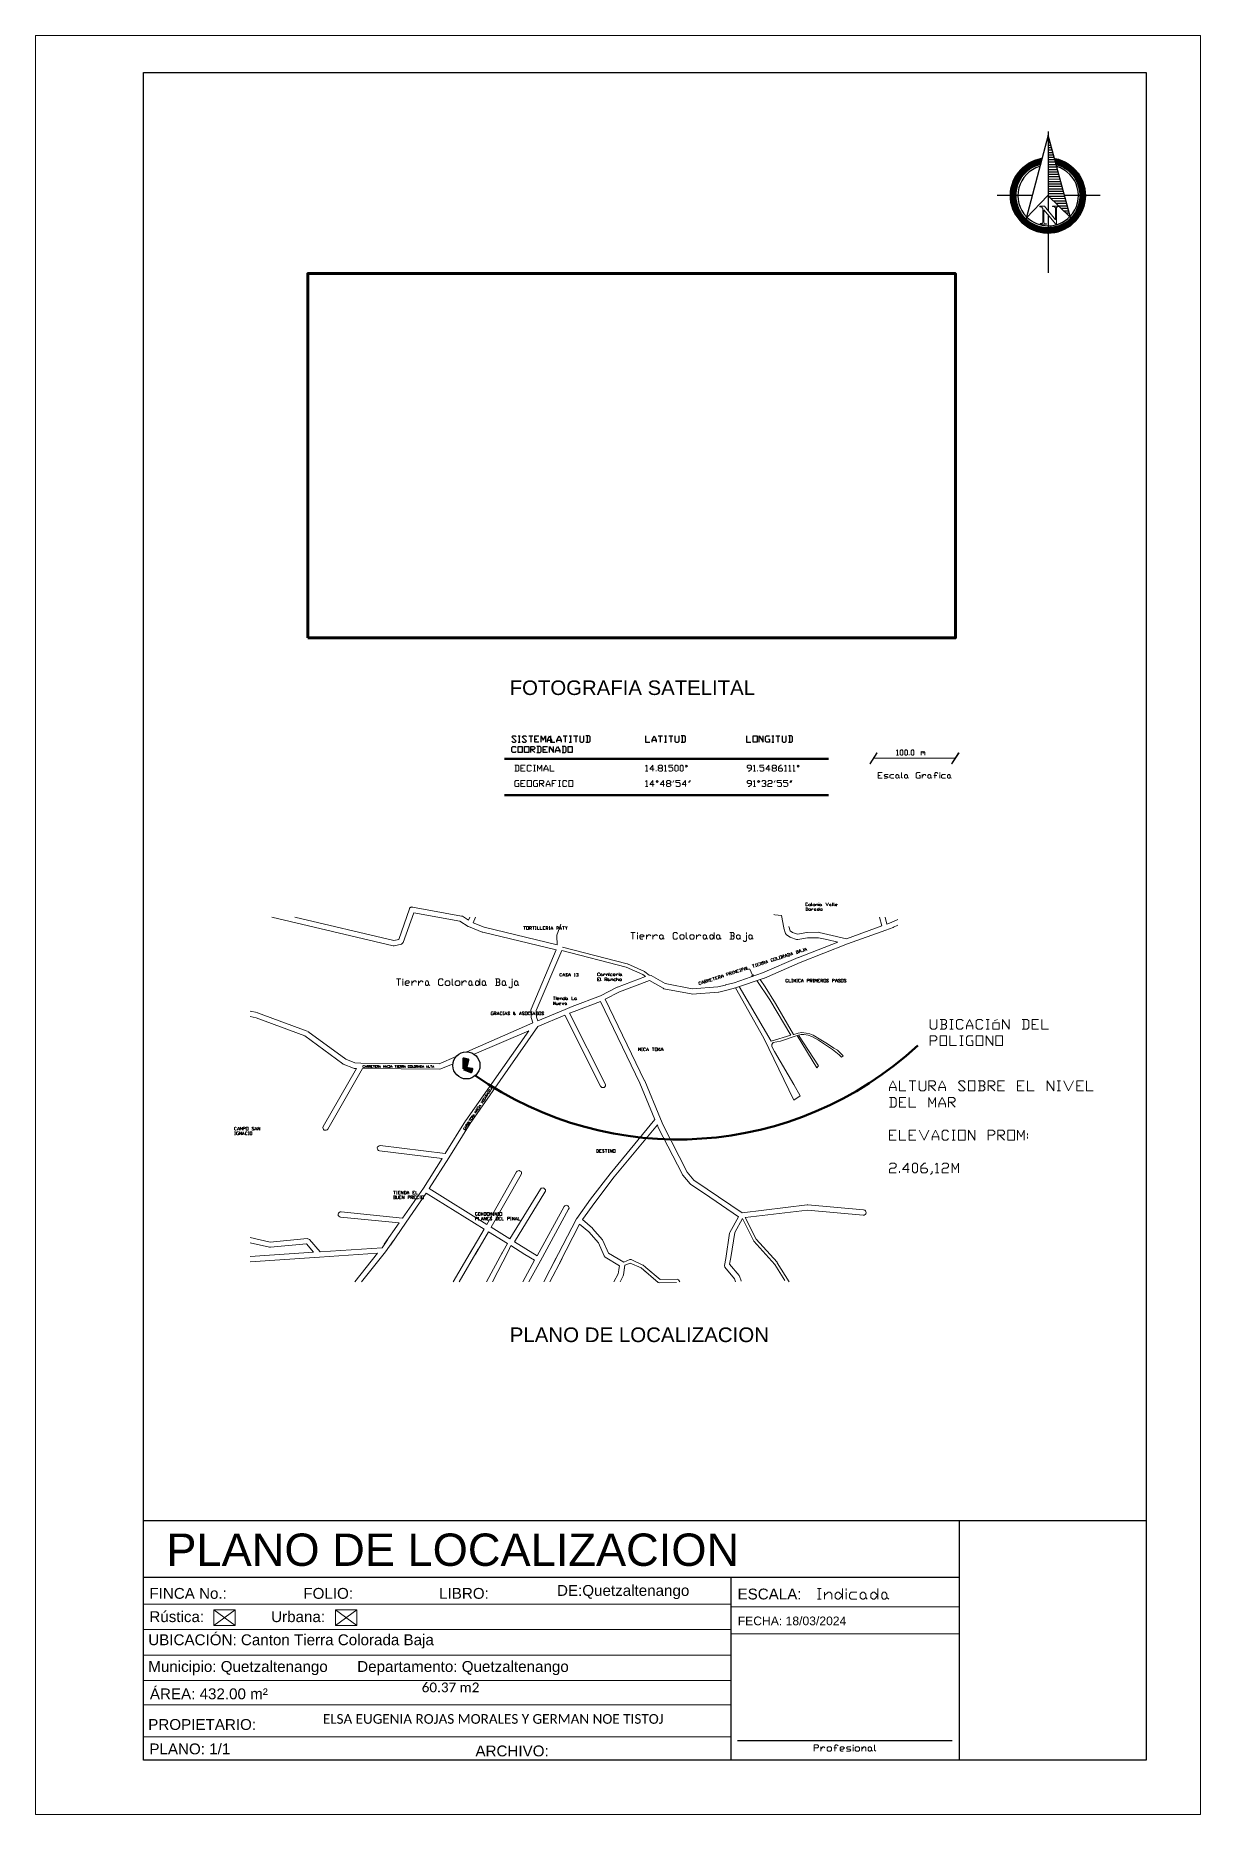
# Model space of a CAD drawing. Header units: millimetres. Extents: x 2556 to 2700, y 1683 to 1903.
import ezdxf

# ---------------------------------------------------------------- set-up
doc = ezdxf.new("R2010")
doc.units = ezdxf.units.MM
for name, color, linetype in [('PDF_0', 7, 'Continuous'), ('PDF_10 Formato', 7, 'Continuous'), ('PDF_CVL_CUADCON_TIT', 7, 'Continuous'), ('PDF_CVL_PUNTO_NUM', 7, 'Continuous'), ('PDF_FORMATO', 7, 'Continuous'), ('PDF_outline', 7, 'Continuous'), ('PDF_Text', 7, 'Continuous'), ('PDF_TEXTO FIJO', 7, 'Continuous')]:
    doc.layers.add(name, color=color, linetype=linetype)
doc.styles.add('PDF Arial-BoldMT', font='arial.ttf')
doc.styles.add('PDF ArialMT', font='arial.ttf')
doc.styles.add('PDF Calibri', font='calibri.ttf')

msp = doc.modelspace()

# ---------------------------------------------------------------- texts
at = {"layer": 'PDF_Text', "attachment_point": 4}
for s, insert, char_height, style in [('FOTOGRAFIA SATELITAL', (2614.86, 1821.89), 1.8003, 'PDF Arial-BoldMT'), ('PLANO DE LOCALIZACION', (2614.86, 1741.89), 1.8108, 'PDF Arial-BoldMT'), ('PLANO DE LOCALIZACION', (2572.42, 1715.3), 4.0006, 'PDF ArialMT'), ('FINCA No.:', (2570.33, 1709.92), 1.341, 'PDF Arial-BoldMT'), ('FOLIO:', (2589.36, 1709.92), 1.341, 'PDF Arial-BoldMT'), ('LIBRO:', (2606.14, 1709.92), 1.341, 'PDF Arial-BoldMT'), ('DE:Quetzaltenango', (2620.71, 1710.09), 1.3413, 'PDF Arial-BoldMT'), ('ESCALA:', (2643.02, 1709.84), 1.341, 'PDF Arial-BoldMT'), ('Rústica:', (2570.33, 1707.04), 1.341, 'PDF Arial-BoldMT'), ('Urbana:', (2585.38, 1707.04), 1.341, 'PDF Arial-BoldMT'), ('FECHA: 18/03/2024', (2643.05, 1706.52), 1.0731, 'PDF Arial-BoldMT'), ('UBICACIÓN: Canton Tierra Colorada Baja', (2570.19, 1703.99), 1.3413, 'PDF Arial-BoldMT'), ('Municipio: Quetzaltenango       Departamento: Quetzaltenango', (2570.19, 1700.69), 1.3413, 'PDF Arial-BoldMT'), ('ÁREA: 432.00 m²', (2570.39, 1697.5), 1.3413, 'PDF Arial-BoldMT'), ('60.37 m2', (2603.99, 1698.3), 1.2, 'PDF Calibri'), ('PROPIETARIO:', (2570.19, 1693.71), 1.3413, 'PDF Arial-BoldMT'), ('ELSA EUGENIA ROJAS MORALES Y GERMAN NOE TISTOJ', (2591.76, 1694.4), 1.2003, 'PDF Calibri'), ('PLANO: 1/1', (2570.33, 1690.69), 1.341, 'PDF ArialMT'), ('ARCHIVO:', (2610.63, 1690.44), 1.341, 'PDF ArialMT')]:
    msp.add_mtext(s, dxfattribs=dict(at, insert=insert, char_height=char_height, style=style))

# ---------------------------------------------------------------- hatches: boundary and pattern name
at = {"layer": 'PDF_0', "transparency": 33554559}
msp.add_hatch(color=256, dxfattribs=at).paths.add_polyline_path([(2681.48, 1890.16), (2681.45, 1890.19), (2681.42, 1890.22), (2681.39, 1890.19), (2681.37, 1890.16), (2681.39, 1890.13), (2681.42, 1890.11), (2681.45, 1890.13)])

# ---------------------------------------------------------------- linework, layer by layer
at = {"layer": 'PDF_0', "lineweight": 30}
for points in [[(2678.68, 1879.97), (2681.39, 1882.74), (2684.19, 1880.05), (2681.42, 1890.22), (2678.71, 1879.91)], [(2681.42, 1890.67), (2681.42, 1880.87)], [(2679.42, 1882.74), (2675.1, 1882.74)], [(2687.83, 1882.74), (2683.46, 1882.74)], [(2681.42, 1880.36), (2681.42, 1873.19)]]:
    msp.add_lwpolyline(points, dxfattribs=at)
at = {"layer": 'PDF_0', "lineweight": 25}
for points in [[(2681.51, 1889.85), (2681.42, 1889.85)], [(2681.59, 1889.57), (2681.42, 1889.57)], [(2681.68, 1889.26), (2681.42, 1889.26)], [(2680.55, 1887.06), (2679.81, 1887.06)], [(2680.55, 1887.14), (2680.07, 1887.14)], [(2680.58, 1887.23), (2680.38, 1887.23)], [(2681.76, 1888.95), (2681.42, 1888.95)], [(2681.85, 1888.67), (2681.42, 1888.67)], [(2681.93, 1888.35), (2681.42, 1888.35)], [(2682.02, 1888.04), (2681.42, 1888.04)], [(2682.1, 1887.76), (2681.42, 1887.76)], [(2682.19, 1887.45), (2681.42, 1887.45)], [(2682.24, 1887.17), (2681.42, 1887.17)], [(2682.36, 1887.23), (2682.24, 1887.23)], [(2682.67, 1887.14), (2682.27, 1887.14)], [(2682.89, 1887.06), (2682.27, 1887.06)], [(2677.92, 1884.82), (2677.27, 1884.82)], [(2677.98, 1884.91), (2677.3, 1884.91)], [(2678.03, 1884.99), (2677.36, 1884.99)], [(2678.09, 1885.08), (2677.38, 1885.08)], [(2678.15, 1885.16), (2677.44, 1885.16)], [(2678.2, 1885.25), (2677.5, 1885.25)], [(2678.29, 1885.3), (2677.55, 1885.3)], [(2678.35, 1885.39), (2677.61, 1885.39)], [(2678.43, 1885.47), (2677.67, 1885.47)], [(2678.49, 1885.56), (2677.72, 1885.56)], [(2678.57, 1885.64), (2677.78, 1885.64)], [(2678.66, 1885.73), (2677.86, 1885.73)], [(2678.74, 1885.79), (2677.92, 1885.79)], [(2678.85, 1885.87), (2678.01, 1885.87)], [(2678.94, 1885.95), (2678.06, 1885.95)], [(2679.05, 1886.04), (2678.15, 1886.04)], [(2679.19, 1886.12), (2678.23, 1886.12)], [(2679.31, 1886.18), (2678.32, 1886.18)], [(2679.45, 1886.27), (2678.4, 1886.27)], [(2679.62, 1886.35), (2678.51, 1886.35)], [(2679.79, 1886.43), (2678.63, 1886.43)], [(2679.98, 1886.52), (2678.74, 1886.52)], [(2680.24, 1886.6), (2678.85, 1886.6)], [(2680.43, 1886.66), (2678.97, 1886.66)], [(2680.46, 1886.75), (2679.11, 1886.75)], [(2680.46, 1886.83), (2679.25, 1886.83)], [(2680.49, 1886.91), (2679.42, 1886.91)], [(2680.52, 1887), (2679.62, 1887)], [(2682.33, 1886.86), (2681.42, 1886.86)], [(2682.41, 1886.55), (2681.42, 1886.55)], [(2682.5, 1886.27), (2681.42, 1886.27)], [(2682.58, 1885.95), (2681.42, 1885.95)], [(2682.67, 1885.64), (2681.42, 1885.64)], [(2682.75, 1885.36), (2681.42, 1885.36)], [(2682.84, 1885.05), (2681.42, 1885.05)], [(2683.12, 1887), (2682.3, 1887)], [(2683.29, 1886.91), (2682.33, 1886.91)], [(2683.46, 1886.83), (2682.36, 1886.83)], [(2683.6, 1886.75), (2682.36, 1886.75)], [(2683.74, 1886.66), (2682.38, 1886.66)], [(2683.85, 1886.6), (2682.5, 1886.6)], [(2683.99, 1886.52), (2682.72, 1886.52)], [(2684.11, 1886.43), (2682.92, 1886.43)], [(2684.19, 1886.35), (2683.12, 1886.35)], [(2684.3, 1886.27), (2683.26, 1886.27)], [(2684.39, 1886.18), (2683.4, 1886.18)], [(2684.47, 1886.12), (2683.54, 1886.12)], [(2684.56, 1886.04), (2683.65, 1886.04)], [(2684.64, 1885.95), (2683.77, 1885.95)], [(2684.73, 1885.87), (2683.85, 1885.87)], [(2684.78, 1885.79), (2683.96, 1885.79)], [(2684.87, 1885.73), (2684.05, 1885.73)], [(2684.92, 1885.64), (2684.13, 1885.64)], [(2684.98, 1885.56), (2684.22, 1885.56)], [(2685.04, 1885.47), (2684.3, 1885.47)], [(2685.09, 1885.39), (2684.36, 1885.39)], [(2685.15, 1885.3), (2684.44, 1885.3)], [(2685.21, 1885.25), (2684.5, 1885.25)], [(2685.26, 1885.16), (2684.56, 1885.16)], [(2685.32, 1885.08), (2684.61, 1885.08)], [(2685.35, 1884.99), (2684.67, 1884.99)], [(2685.4, 1884.91), (2684.73, 1884.91)], [(2685.43, 1884.82), (2684.78, 1884.82)], [(2677.36, 1883.07), (2676.76, 1883.07)], [(2677.36, 1883.02), (2676.76, 1883.02)], [(2677.36, 1882.93), (2676.76, 1882.93)], [(2677.36, 1882.85), (2676.76, 1882.85)], [(2677.36, 1882.76), (2676.76, 1882.76)], [(2677.36, 1882.68), (2676.76, 1882.68)], [(2677.36, 1882.62), (2676.76, 1882.62)], [(2677.38, 1883.33), (2676.79, 1883.33)], [(2677.38, 1883.24), (2676.79, 1883.24)], [(2677.36, 1883.16), (2676.79, 1883.16)], [(2677.41, 1883.5), (2676.82, 1883.5)], [(2677.38, 1883.41), (2676.82, 1883.41)], [(2677.44, 1883.64), (2676.85, 1883.64)], [(2677.44, 1883.55), (2676.85, 1883.55)], [(2677.5, 1883.81), (2676.88, 1883.81)], [(2677.47, 1883.72), (2676.88, 1883.72)], [(2677.5, 1883.89), (2676.9, 1883.89)], [(2677.53, 1883.95), (2676.93, 1883.95)], [(2677.58, 1884.12), (2676.96, 1884.12)], [(2677.55, 1884.03), (2676.96, 1884.03)], [(2677.61, 1884.2), (2676.99, 1884.2)], [(2677.64, 1884.29), (2677.02, 1884.29)], [(2677.7, 1884.37), (2677.05, 1884.37)], [(2677.72, 1884.43), (2677.07, 1884.43)], [(2677.75, 1884.51), (2677.13, 1884.51)], [(2677.81, 1884.6), (2677.16, 1884.6)], [(2677.84, 1884.68), (2677.19, 1884.68)], [(2677.89, 1884.77), (2677.22, 1884.77)], [(2682.92, 1884.74), (2681.42, 1884.77)], [(2683, 1884.46), (2681.42, 1884.46)], [(2683.06, 1884.15), (2681.42, 1884.15)], [(2683.15, 1883.86), (2681.42, 1883.86)], [(2683.23, 1883.55), (2681.42, 1883.55)], [(2683.32, 1883.24), (2681.42, 1883.24)], [(2683.4, 1882.96), (2681.42, 1882.96)], [(2683.48, 1882.65), (2681.48, 1882.65)], [(2685.49, 1884.77), (2684.81, 1884.77)], [(2685.52, 1884.68), (2684.87, 1884.68)], [(2685.55, 1884.6), (2684.92, 1884.6)], [(2685.6, 1884.51), (2684.95, 1884.51)], [(2685.63, 1884.43), (2684.98, 1884.43)], [(2685.66, 1884.37), (2685.04, 1884.37)], [(2685.69, 1884.29), (2685.07, 1884.29)], [(2685.72, 1884.2), (2685.09, 1884.2)], [(2685.74, 1884.12), (2685.12, 1884.12)], [(2685.77, 1884.03), (2685.15, 1884.03)], [(2685.8, 1883.95), (2685.18, 1883.95)], [(2685.8, 1883.89), (2685.21, 1883.89)], [(2685.83, 1883.81), (2685.24, 1883.81)], [(2685.86, 1883.72), (2685.24, 1883.72)], [(2685.86, 1883.64), (2685.26, 1883.64)], [(2685.88, 1883.55), (2685.29, 1883.55)], [(2685.88, 1883.5), (2685.29, 1883.5)], [(2685.91, 1883.41), (2685.32, 1883.41)], [(2685.91, 1883.33), (2685.32, 1883.33)], [(2685.91, 1883.24), (2685.35, 1883.24)], [(2685.94, 1883.16), (2685.35, 1883.16)], [(2685.94, 1883.07), (2685.35, 1883.07)], [(2685.94, 1883.02), (2685.35, 1883.02)], [(2685.94, 1882.93), (2685.38, 1882.93)], [(2685.94, 1882.85), (2685.38, 1882.85)], [(2685.94, 1882.76), (2685.38, 1882.76)], [(2685.94, 1882.68), (2685.38, 1882.68)], [(2685.94, 1882.62), (2685.38, 1882.62)], [(2677.36, 1882.54), (2676.76, 1882.54)], [(2677.36, 1882.45), (2676.76, 1882.45)], [(2677.36, 1882.37), (2676.76, 1882.37)], [(2677.36, 1882.28), (2676.79, 1882.28)], [(2677.38, 1882.2), (2676.79, 1882.2)], [(2677.38, 1882.14), (2676.79, 1882.14)], [(2677.41, 1882.06), (2676.82, 1882.06)], [(2677.41, 1881.97), (2676.82, 1881.97)], [(2677.44, 1881.89), (2676.85, 1881.89)], [(2677.44, 1881.8), (2676.85, 1881.8)], [(2677.47, 1881.72), (2676.88, 1881.72)], [(2677.5, 1881.66), (2676.9, 1881.66)], [(2677.53, 1881.58), (2676.9, 1881.58)], [(2677.55, 1881.49), (2676.93, 1881.49)], [(2677.58, 1881.41), (2676.96, 1881.41)], [(2677.61, 1881.32), (2676.99, 1881.32)], [(2677.64, 1881.27), (2677.02, 1881.27)], [(2677.67, 1881.18), (2677.05, 1881.18)], [(2677.7, 1881.1), (2677.07, 1881.1)], [(2677.72, 1881.01), (2677.1, 1881.01)], [(2677.78, 1880.93), (2677.13, 1880.93)], [(2677.81, 1880.84), (2677.16, 1880.84)], [(2677.86, 1880.79), (2677.22, 1880.79)], [(2677.89, 1880.7), (2677.24, 1880.7)], [(2677.95, 1880.62), (2677.27, 1880.62)], [(2678.01, 1880.53), (2677.33, 1880.53)], [(2678.06, 1880.45), (2677.36, 1880.45)], [(2683.57, 1882.34), (2681.79, 1882.37)], [(2683.65, 1882.06), (2682.1, 1882.06)], [(2683.74, 1881.75), (2682.41, 1881.75)], [(2683.82, 1881.46), (2682.72, 1881.46)], [(2683.88, 1881.15), (2683.03, 1881.15)], [(2683.96, 1880.84), (2683.34, 1880.84)], [(2684.05, 1880.56), (2683.65, 1880.56)], [(2685.35, 1880.45), (2684.67, 1880.45)], [(2685.38, 1880.53), (2684.7, 1880.53)], [(2685.43, 1880.62), (2684.76, 1880.62)], [(2685.46, 1880.7), (2684.81, 1880.7)], [(2685.52, 1880.79), (2684.87, 1880.79)], [(2685.55, 1880.84), (2684.9, 1880.84)], [(2685.57, 1880.93), (2684.95, 1880.93)], [(2685.6, 1881.01), (2684.98, 1881.01)], [(2685.66, 1881.1), (2685.01, 1881.1)], [(2685.69, 1881.18), (2685.04, 1881.18)], [(2685.72, 1881.27), (2685.09, 1881.27)], [(2685.74, 1881.32), (2685.12, 1881.32)], [(2685.74, 1881.41), (2685.15, 1881.41)], [(2685.77, 1881.49), (2685.18, 1881.49)], [(2685.83, 1881.66), (2685.21, 1881.66)], [(2685.8, 1881.58), (2685.21, 1881.58)], [(2685.83, 1881.72), (2685.24, 1881.72)], [(2685.86, 1881.8), (2685.26, 1881.8)], [(2685.88, 1881.97), (2685.29, 1881.97)], [(2685.88, 1881.89), (2685.29, 1881.89)], [(2685.91, 1882.2), (2685.32, 1882.2)], [(2685.91, 1882.14), (2685.32, 1882.14)], [(2685.91, 1882.06), (2685.32, 1882.06)], [(2685.94, 1882.45), (2685.35, 1882.45)], [(2685.94, 1882.37), (2685.35, 1882.37)], [(2685.94, 1882.28), (2685.35, 1882.28)], [(2685.94, 1882.54), (2685.38, 1882.54)], [(2678.12, 1880.39), (2677.41, 1880.39)], [(2678.18, 1880.31), (2677.47, 1880.31)], [(2678.23, 1880.22), (2677.53, 1880.22)], [(2678.29, 1880.14), (2677.55, 1880.14)], [(2678.37, 1880.05), (2677.61, 1880.05)], [(2678.43, 1879.97), (2677.7, 1879.97)], [(2678.51, 1879.91), (2677.75, 1879.91)], [(2678.6, 1879.83), (2677.81, 1879.83)], [(2678.68, 1879.74), (2677.86, 1879.74)], [(2678.8, 1879.66), (2677.95, 1879.66)], [(2678.88, 1879.57), (2678.01, 1879.57)], [(2678.99, 1879.49), (2678.09, 1879.49)], [(2679.11, 1879.43), (2678.18, 1879.43)], [(2679.22, 1879.35), (2678.26, 1879.35)], [(2679.36, 1879.26), (2678.35, 1879.26)], [(2679.5, 1879.18), (2678.46, 1879.18)], [(2679.67, 1879.09), (2678.54, 1879.09)], [(2679.84, 1879.04), (2678.66, 1879.04)], [(2680.07, 1878.95), (2678.77, 1878.95)], [(2680.32, 1878.87), (2678.88, 1878.87)], [(2680.69, 1878.78), (2679.02, 1878.78)], [(2683.54, 1878.7), (2681.39, 1878.7), (2679.16, 1878.7)], [(2683.4, 1878.61), (2681.39, 1878.61), (2679.31, 1878.61)], [(2683.23, 1878.56), (2681.39, 1878.56), (2679.47, 1878.56)], [(2683.03, 1878.47), (2681.39, 1878.47), (2679.67, 1878.47)], [(2682.84, 1878.39), (2681.39, 1878.39), (2679.9, 1878.39)], [(2682.55, 1878.3), (2681.39, 1878.3), (2680.15, 1878.3)], [(2682.21, 1878.22), (2681.39, 1878.22), (2680.49, 1878.22)], [(2683.68, 1878.78), (2682.04, 1878.78)], [(2683.82, 1878.87), (2682.38, 1878.87)], [(2683.94, 1878.95), (2682.67, 1878.95)], [(2684.05, 1879.04), (2682.86, 1879.04)], [(2684.16, 1879.09), (2683.06, 1879.09)], [(2684.28, 1879.18), (2683.2, 1879.18)], [(2684.36, 1879.26), (2683.37, 1879.26)], [(2684.44, 1879.35), (2683.48, 1879.35)], [(2684.53, 1879.43), (2683.63, 1879.43)], [(2684.61, 1879.49), (2683.74, 1879.49)], [(2684.7, 1879.57), (2683.82, 1879.57)], [(2684.76, 1879.66), (2683.94, 1879.66)], [(2684.13, 1880.25), (2683.99, 1880.25)], [(2684.84, 1879.74), (2684.02, 1879.74)], [(2684.9, 1879.83), (2684.11, 1879.83)], [(2684.98, 1879.91), (2684.19, 1879.91)], [(2685.04, 1879.97), (2684.28, 1879.97)], [(2685.09, 1880.05), (2684.33, 1880.05)], [(2685.15, 1880.14), (2684.42, 1880.14)], [(2685.21, 1880.22), (2684.47, 1880.22)], [(2685.24, 1880.31), (2684.53, 1880.31)], [(2685.29, 1880.39), (2684.61, 1880.39)], [(2681.51, 1878.16), (2681.39, 1878.16), (2681.2, 1878.16)]]:
    msp.add_lwpolyline(points, dxfattribs=at)
at = {"layer": 'PDF_0', "lineweight": 20}
for points in [[(2682.38, 1879.21), (2680.89, 1880.98), (2680.89, 1879.46), (2680.97, 1879.29), (2681.06, 1879.26), (2681.2, 1879.26), (2681.2, 1879.23), (2680.43, 1879.23), (2680.43, 1879.29), (2680.63, 1879.29), (2680.69, 1879.35), (2680.75, 1879.4), (2680.75, 1879.49), (2680.75, 1881.15), (2680.58, 1881.35), (2680.46, 1881.35), (2680.38, 1881.35), (2680.38, 1881.44), (2680.97, 1881.44), (2682.33, 1879.74), (2682.33, 1881.24), (2682.16, 1881.38), (2681.96, 1881.38), (2681.96, 1881.44), (2682.75, 1881.44), (2682.75, 1881.38), (2682.58, 1881.35), (2682.44, 1881.29), (2682.44, 1881.21), (2682.44, 1879.21)], [(2578.29, 1705.95), (2580.92, 1705.95), (2580.92, 1707.9), (2578.29, 1707.9)], [(2593.34, 1705.95), (2595.97, 1705.95), (2595.97, 1707.9), (2593.34, 1707.9)]]:
    msp.add_lwpolyline(points, close=True, dxfattribs=at)
for points in [[(2681.39, 1881.78), (2681.37, 1881.78)], [(2580.92, 1705.95), (2578.29, 1707.9)], [(2578.29, 1705.95), (2580.92, 1707.9)], [(2595.97, 1705.95), (2593.34, 1707.9)], [(2593.34, 1705.95), (2595.97, 1707.9)]]:
    msp.add_lwpolyline(points, dxfattribs=at)
at = {"layer": 'PDF_0', "lineweight": 30}
msp.add_lwpolyline([(2678.79, 1880.08, 0.194727), (2681.39, 1879.01, 0.204974), (2684.1, 1880.15)], format="xyb", dxfattribs=at)
at = {"layer": 'PDF_0', "lineweight": 70}
msp.add_lwpolyline([(2589.9, 1828.06), (2589.9, 1873.11), (2669.96, 1873.11), (2669.96, 1828.06)], close=True, dxfattribs=at)
at = {"layer": 'PDF_0', "lineweight": 50}
for points in [[(2614.24, 1813.1), (2654.26, 1813.1)], [(2614.24, 1808.61), (2654.26, 1808.61)]]:
    msp.add_lwpolyline(points, dxfattribs=at)
at = {"layer": 'PDF_0', "lineweight": 9}
for points in [[(2666.85, 1780.9), (2666.85, 1779.89), (2667.05, 1779.69), (2667.44, 1779.69), (2667.64, 1779.89), (2667.64, 1780.9)], [(2668.66, 1780.28), (2668.86, 1780.48), (2668.86, 1780.71), (2668.66, 1780.9), (2668.07, 1780.9)], [(2668.07, 1779.69), (2668.66, 1779.69), (2668.86, 1779.89), (2668.86, 1780.08), (2668.66, 1780.28), (2668.26, 1780.28)], [(2668.26, 1780.9), (2668.26, 1779.69)], [(2669.28, 1780.9), (2669.68, 1780.9)], [(2669.28, 1779.69), (2669.68, 1779.69)], [(2669.48, 1780.9), (2669.48, 1779.69)], [(2670.89, 1779.89), (2670.69, 1779.69), (2670.3, 1779.69), (2670.1, 1779.89), (2670.1, 1780.71), (2670.3, 1780.9), (2670.69, 1780.9), (2670.89, 1780.71)], [(2671.31, 1779.69), (2671.31, 1780.08), (2671.71, 1780.9), (2672.1, 1780.08), (2672.1, 1779.69)], [(2671.31, 1780.08), (2672.1, 1780.08)], [(2673.35, 1779.89), (2673.12, 1779.69), (2672.73, 1779.69), (2672.53, 1779.89), (2672.53, 1780.71), (2672.73, 1780.9), (2673.12, 1780.9), (2673.35, 1780.71)], [(2673.74, 1780.9), (2674.14, 1780.9)], [(2673.74, 1779.69), (2674.14, 1779.69)], [(2673.94, 1780.9), (2673.94, 1779.69)], [(2675.15, 1780.9), (2674.76, 1780.71)], [(2675.78, 1779.69), (2675.78, 1780.9), (2676.59, 1779.69), (2676.59, 1780.9)], [(2678.2, 1779.69), (2678.83, 1779.69), (2679.02, 1779.89), (2679.02, 1780.71), (2678.83, 1780.9), (2678.2, 1780.9)], [(2678.4, 1780.9), (2678.4, 1779.69)], [(2680.24, 1779.69), (2679.42, 1779.69), (2679.42, 1780.9), (2680.24, 1780.9)], [(2679.42, 1780.28), (2679.84, 1780.28)], [(2680.63, 1780.9), (2680.63, 1779.69), (2681.45, 1779.69)], [(2666.85, 1777.66), (2666.85, 1778.87), (2667.44, 1778.87), (2667.64, 1778.67), (2667.64, 1778.45), (2667.44, 1778.25), (2666.85, 1778.25)], [(2669.28, 1778.87), (2669.28, 1777.66), (2670.1, 1777.66)], [(2670.49, 1778.87), (2670.89, 1778.87)], [(2670.49, 1777.66), (2670.89, 1777.66)], [(2670.69, 1778.87), (2670.69, 1777.66)], [(2671.91, 1778.25), (2672.1, 1778.25), (2672.1, 1777.66), (2671.51, 1777.66), (2671.31, 1777.85), (2671.31, 1778.67), (2671.51, 1778.87), (2672.1, 1778.87)], [(2673.74, 1777.66), (2673.74, 1778.87), (2674.56, 1777.66), (2674.56, 1778.87)], [(2661.82, 1772.06), (2661.82, 1772.46), (2662.22, 1773.28), (2662.62, 1772.46), (2662.62, 1772.06)], [(2663.04, 1773.28), (2663.04, 1772.06), (2663.83, 1772.06)], [(2664.25, 1773.28), (2665.07, 1773.28)], [(2664.65, 1773.28), (2664.65, 1772.06)], [(2665.47, 1773.28), (2665.47, 1772.26), (2665.67, 1772.06), (2666.09, 1772.06), (2666.29, 1772.26), (2666.29, 1773.28)], [(2666.68, 1772.06), (2666.68, 1773.28), (2667.3, 1773.28), (2667.5, 1773.08), (2667.5, 1772.88), (2667.3, 1772.69), (2666.68, 1772.69)], [(2666.88, 1772.69), (2667.5, 1772.06)], [(2667.9, 1772.06), (2667.9, 1772.46), (2668.32, 1773.28), (2668.72, 1772.46), (2668.72, 1772.06)], [(2670.32, 1772.26), (2670.55, 1772.06), (2670.95, 1772.06), (2671.14, 1772.26), (2670.32, 1773.08), (2670.55, 1773.28), (2670.95, 1773.28), (2671.14, 1773.08)], [(2673.37, 1772.69), (2673.57, 1772.88), (2673.57, 1773.08), (2673.37, 1773.28), (2672.78, 1773.28)], [(2672.78, 1772.06), (2673.37, 1772.06), (2673.57, 1772.26), (2673.57, 1772.46), (2673.37, 1772.69), (2672.98, 1772.69)], [(2672.98, 1773.28), (2672.98, 1772.06)], [(2674, 1772.06), (2674, 1773.28), (2674.59, 1773.28), (2674.82, 1773.08), (2674.82, 1772.88), (2674.59, 1772.69), (2674, 1772.69)], [(2674.19, 1772.69), (2674.82, 1772.06)], [(2676.03, 1772.06), (2675.21, 1772.06), (2675.21, 1773.28), (2676.03, 1773.28)], [(2675.21, 1772.69), (2675.61, 1772.69)], [(2678.46, 1772.06), (2677.64, 1772.06), (2677.64, 1773.28), (2678.46, 1773.28)], [(2677.64, 1772.69), (2678.06, 1772.69)], [(2678.85, 1773.28), (2678.85, 1772.06), (2679.67, 1772.06)], [(2681.31, 1772.06), (2681.31, 1773.28), (2682.1, 1772.06), (2682.1, 1773.28)], [(2682.52, 1773.28), (2682.92, 1773.28)], [(2682.72, 1773.28), (2682.72, 1772.06)], [(2683.34, 1773.28), (2683.94, 1772.06), (2684.56, 1773.28)], [(2685.77, 1772.06), (2684.95, 1772.06), (2684.95, 1773.28), (2685.77, 1773.28)], [(2684.95, 1772.69), (2685.35, 1772.69)], [(2686.17, 1773.28), (2686.17, 1772.06), (2686.99, 1772.06)], [(2661.82, 1772.46), (2662.62, 1772.46)], [(2661.82, 1770.03), (2662.42, 1770.03), (2662.62, 1770.23), (2662.62, 1771.05), (2662.42, 1771.25), (2661.82, 1771.25)], [(2662.02, 1771.25), (2662.02, 1770.03)], [(2663.83, 1770.03), (2663.04, 1770.03), (2663.04, 1771.25), (2663.83, 1771.25)], [(2663.04, 1770.65), (2663.43, 1770.65)], [(2664.25, 1771.25), (2664.25, 1770.03), (2665.07, 1770.03)], [(2666.68, 1770.03), (2666.68, 1771.25), (2667.08, 1770.45), (2667.5, 1771.25), (2667.5, 1770.03)], [(2667.9, 1772.46), (2668.72, 1772.46)], [(2667.9, 1770.03), (2667.9, 1770.45), (2668.32, 1771.25), (2668.72, 1770.45), (2668.72, 1770.03)], [(2667.9, 1770.45), (2668.72, 1770.45)], [(2669.11, 1770.03), (2669.11, 1771.25), (2669.73, 1771.25), (2669.93, 1771.05), (2669.93, 1770.85), (2669.73, 1770.65), (2669.11, 1770.65)], [(2669.34, 1770.65), (2669.93, 1770.03)], [(2682.52, 1772.06), (2682.92, 1772.06)], [(2662.62, 1765.96), (2661.82, 1765.96), (2661.82, 1767.21), (2662.62, 1767.21)], [(2661.82, 1766.59), (2662.22, 1766.59)], [(2663.04, 1767.21), (2663.04, 1765.96), (2663.83, 1765.96)], [(2665.07, 1765.96), (2664.25, 1765.96), (2664.25, 1767.21), (2665.07, 1767.21)], [(2664.25, 1766.59), (2664.65, 1766.59)], [(2665.47, 1767.21), (2666.09, 1765.96), (2666.68, 1767.21)], [(2667.08, 1765.96), (2667.08, 1766.39), (2667.5, 1767.21), (2667.9, 1766.39), (2667.9, 1765.96)], [(2667.08, 1766.39), (2667.9, 1766.39)], [(2669.11, 1766.19), (2668.91, 1765.96), (2668.52, 1765.96), (2668.32, 1766.19), (2668.32, 1766.98), (2668.52, 1767.21), (2668.91, 1767.21), (2669.11, 1766.98)], [(2669.53, 1767.21), (2669.93, 1767.21)], [(2669.73, 1767.21), (2669.73, 1765.96)], [(2671.57, 1765.96), (2671.57, 1767.21), (2672.36, 1765.96), (2672.36, 1767.21)], [(2674, 1765.96), (2674, 1767.21), (2674.59, 1767.21), (2674.82, 1766.98), (2674.82, 1766.78), (2674.59, 1766.59), (2674, 1766.59)], [(2675.21, 1765.96), (2675.21, 1767.21), (2675.83, 1767.21), (2676.03, 1766.98), (2676.03, 1766.78), (2675.83, 1766.59), (2675.21, 1766.59)], [(2675.41, 1766.59), (2676.03, 1765.96)], [(2677.64, 1765.96), (2677.64, 1767.21), (2678.06, 1766.39), (2678.46, 1767.21), (2678.46, 1765.96)], [(2678.85, 1766.78), (2678.85, 1766.59)], [(2678.85, 1766.39), (2678.85, 1766.19)], [(2669.53, 1765.96), (2669.93, 1765.96)], [(2661.82, 1762.94), (2662.02, 1763.14), (2662.42, 1763.14), (2662.62, 1762.94), (2662.62, 1762.72), (2662.42, 1762.52), (2662.02, 1762.52), (2661.82, 1762.32), (2661.82, 1761.93), (2662.62, 1761.93)], [(2663.04, 1761.93), (2663.04, 1762.12)], [(2664.25, 1762.32), (2663.43, 1762.32), (2664.06, 1763.14), (2664.06, 1761.93)], [(2665.67, 1762.52), (2666.29, 1762.52), (2666.48, 1762.32), (2666.48, 1762.12), (2666.29, 1761.93), (2665.86, 1761.93), (2665.67, 1762.12), (2665.67, 1762.72), (2666.09, 1763.14), (2666.29, 1763.14)], [(2667.08, 1762.12), (2667.08, 1761.93), (2666.88, 1761.7)], [(2667.5, 1762.94), (2667.7, 1763.14), (2667.7, 1761.93)], [(2667.5, 1761.93), (2667.9, 1761.93)], [(2668.32, 1762.94), (2668.52, 1763.14), (2668.91, 1763.14), (2669.11, 1762.94), (2669.11, 1762.72), (2668.91, 1762.52), (2668.52, 1762.52), (2668.32, 1762.32), (2668.32, 1761.93), (2669.11, 1761.93)], [(2669.53, 1761.93), (2669.53, 1763.14), (2669.93, 1762.32), (2670.32, 1763.14), (2670.32, 1761.93)]]:
    msp.add_lwpolyline(points, dxfattribs=at)
for points in [[(2674.56, 1779.69), (2674.56, 1780.48), (2675.35, 1780.48), (2675.35, 1779.69)], [(2668.07, 1777.66), (2668.07, 1778.87), (2668.86, 1778.87), (2668.86, 1777.66)], [(2672.53, 1777.66), (2672.53, 1778.87), (2673.35, 1778.87), (2673.35, 1777.66)], [(2674.96, 1777.66), (2674.96, 1778.87), (2675.78, 1778.87), (2675.78, 1777.66)], [(2671.57, 1772.06), (2671.57, 1773.28), (2672.36, 1773.28), (2672.36, 1772.06)], [(2670.32, 1765.96), (2670.32, 1767.21), (2671.14, 1767.21), (2671.14, 1765.96)], [(2676.42, 1765.96), (2676.42, 1767.21), (2677.24, 1767.21), (2677.24, 1765.96)], [(2664.85, 1761.93), (2664.65, 1762.12), (2664.65, 1762.94), (2664.85, 1763.14), (2665.07, 1763.14), (2665.27, 1762.94), (2665.27, 1762.12), (2665.07, 1761.93)]]:
    msp.add_lwpolyline(points, close=True, dxfattribs=at)
at = {"layer": 'PDF_0', "color": 6, "lineweight": 60}
msp.add_lwpolyline([(2609.19, 1774.8), (2610.09, 1774.41), (2610.2, 1774.75), (2609.44, 1774.86), (2609.69, 1775.9), (2609.19, 1776.02)], close=True, dxfattribs=at)
at = {"layer": 'PDF_0', "lineweight": 50}
for centre, radius, start, end in [((2681.38, 1882.75), 4.59, 99.6187, 79.0466), ((2681.38, 1882.75), 4.02, 103.4143, 74.8775), ((2635.66, 1809.64), 43.59, 234.9207, 312.8357)]:
    msp.add_arc(centre, radius, start, end, dxfattribs=at)
at = {"layer": 'PDF_0', "lineweight": 30}
for start, end in [(106.3803, 224.5112), (317.1202, 73.3997)]:
    msp.add_arc((2681.41, 1882.75), 3.74, start, end, dxfattribs=at)
at = {"layer": 'PDF_10 Formato', "lineweight": 9}
msp.add_lwpolyline([(2556.26, 1682.6), (2556.26, 1902.53), (2700.23, 1902.53), (2700.23, 1682.6)], close=True, dxfattribs=at)
at = {"layer": 'PDF_10 Formato', "lineweight": 25}
msp.add_lwpolyline([(2693.54, 1897.98), (2693.54, 1689.29), (2569.62, 1689.29), (2569.62, 1897.98)], close=True, dxfattribs=at)
at = {"layer": 'PDF_CVL_CUADCON_TIT', "lineweight": 9}
for points in [[(2659.37, 1812.5), (2660.24, 1813.86)], [(2659.42, 1812.5), (2660.3, 1813.86)], [(2669.9, 1813.18), (2659.85, 1813.18)], [(2662.67, 1814.11), (2662.78, 1814.23), (2662.78, 1813.55)], [(2662.67, 1813.55), (2662.9, 1813.55)], [(2664.25, 1813.55), (2664.25, 1813.66)], [(2665.72, 1813.55), (2665.72, 1814)], [(2665.72, 1813.89), (2665.83, 1814), (2665.95, 1813.89), (2665.95, 1813.77)], [(2665.95, 1813.89), (2666.06, 1814), (2666.17, 1813.89), (2666.17, 1813.55)], [(2669.48, 1812.5), (2670.35, 1813.86)], [(2669.51, 1812.5), (2670.41, 1813.86)], [(2660.89, 1810.7), (2660.41, 1810.7), (2660.41, 1811.4), (2660.89, 1811.4)], [(2660.41, 1811.06), (2660.67, 1811.06)], [(2661.15, 1810.7), (2661.49, 1810.7), (2661.63, 1810.81), (2661.49, 1810.92), (2661.26, 1810.92), (2661.15, 1811.06), (2661.26, 1811.18), (2661.63, 1811.18)], [(2662.33, 1811.18), (2661.99, 1811.18), (2661.85, 1811.06), (2661.85, 1810.81), (2661.99, 1810.7), (2662.33, 1810.7)], [(2662.95, 1810.81), (2663.07, 1810.7)], [(2663.29, 1811.4), (2663.29, 1810.81), (2663.43, 1810.7)], [(2664.03, 1810.81), (2664.14, 1810.7)], [(2665.47, 1811.06), (2665.58, 1811.06), (2665.58, 1810.7), (2665.24, 1810.7), (2665.1, 1810.81), (2665.1, 1811.29), (2665.24, 1811.4), (2665.58, 1811.4)], [(2665.83, 1810.7), (2665.83, 1811.18)], [(2665.83, 1810.92), (2666.06, 1811.18), (2666.2, 1811.18), (2666.31, 1811.06)], [(2666.91, 1810.81), (2667.02, 1810.7)], [(2667.28, 1811.06), (2667.64, 1811.06)], [(2667.76, 1811.29), (2667.64, 1811.4), (2667.5, 1811.4), (2667.39, 1811.29), (2667.39, 1810.7)], [(2668.01, 1811.29), (2668.01, 1811.4)], [(2668.01, 1810.7), (2668.01, 1811.18)], [(2668.72, 1811.18), (2668.35, 1811.18), (2668.24, 1811.06), (2668.24, 1810.81), (2668.35, 1810.7), (2668.72, 1810.7)], [(2669.31, 1810.81), (2669.45, 1810.7)], [(2651.69, 1794.99), (2651.63, 1794.94), (2651.52, 1794.94), (2651.46, 1794.99), (2651.46, 1795.25), (2651.52, 1795.31), (2651.63, 1795.31), (2651.69, 1795.25)], [(2651.46, 1794.35), (2651.63, 1794.35), (2651.69, 1794.4), (2651.69, 1794.63), (2651.63, 1794.68), (2651.46, 1794.68)], [(2651.52, 1794.68), (2651.52, 1794.35)], [(2652.17, 1795.31), (2652.17, 1794.99), (2652.22, 1794.94)], [(2652.7, 1794.94), (2652.7, 1795.16)], [(2652.7, 1795.05), (2652.82, 1795.16), (2652.9, 1795.16), (2652.96, 1795.11), (2652.96, 1794.94)], [(2653.07, 1795.25), (2653.07, 1795.31)], [(2653.07, 1794.94), (2653.07, 1795.16)], [(2653.13, 1794.68), (2653.13, 1794.35)], [(2653.38, 1794.99), (2653.44, 1794.94)], [(2653.92, 1795.31), (2654.09, 1794.94), (2654.26, 1795.31)], [(2654.57, 1794.99), (2654.62, 1794.94)], [(2654.74, 1795.31), (2654.74, 1794.99), (2654.82, 1794.94)], [(2654.93, 1795.31), (2654.93, 1794.99), (2654.99, 1794.94)], [(2655.1, 1795.05), (2655.3, 1795.05), (2655.36, 1795.11), (2655.3, 1795.16), (2655.16, 1795.16), (2655.1, 1795.11), (2655.1, 1794.99), (2655.16, 1794.94), (2655.3, 1794.94)], [(2652.17, 1794.35), (2652.17, 1794.57)], [(2652.17, 1794.46), (2652.28, 1794.57), (2652.34, 1794.57), (2652.42, 1794.51)], [(2652.7, 1794.4), (2652.76, 1794.35)], [(2616.58, 1792.37), (2616.84, 1792.37)], [(2616.7, 1792.37), (2616.7, 1792)], [(2617.32, 1792), (2617.32, 1792.37), (2617.49, 1792.37), (2617.55, 1792.31), (2617.55, 1792.23), (2617.49, 1792.17), (2617.32, 1792.17)], [(2617.38, 1792.17), (2617.55, 1792)], [(2617.66, 1792.37), (2617.91, 1792.37)], [(2617.8, 1792.37), (2617.8, 1792)], [(2618.03, 1792.37), (2618.14, 1792.37)], [(2618.03, 1792), (2618.14, 1792)], [(2618.08, 1792.37), (2618.08, 1792)], [(2618.28, 1792.37), (2618.28, 1792), (2618.51, 1792)], [(2618.62, 1792.37), (2618.62, 1792), (2618.87, 1792)], [(2619.24, 1792), (2618.99, 1792), (2618.99, 1792.37), (2619.24, 1792.37)], [(2618.99, 1792.17), (2619.1, 1792.17)], [(2619.35, 1792), (2619.35, 1792.37), (2619.52, 1792.37), (2619.58, 1792.31), (2619.58, 1792.23), (2619.52, 1792.17), (2619.35, 1792.17)], [(2619.41, 1792.17), (2619.58, 1792)], [(2619.72, 1792.37), (2619.83, 1792.37)], [(2619.72, 1792), (2619.83, 1792)], [(2619.78, 1792.37), (2619.78, 1792)], [(2619.95, 1792), (2619.95, 1792.11), (2620.06, 1792.37), (2620.2, 1792.11), (2620.2, 1792)], [(2619.95, 1792.11), (2620.2, 1792.11)], [(2620.68, 1792), (2620.68, 1792.37), (2620.85, 1792.37), (2620.91, 1792.31), (2620.91, 1792.23), (2620.85, 1792.17), (2620.68, 1792.17)], [(2621.02, 1792), (2621.02, 1792.11), (2621.16, 1792.37), (2621.27, 1792.11), (2621.27, 1792)], [(2621.02, 1792.11), (2621.27, 1792.11)], [(2621.39, 1792.37), (2621.64, 1792.37)], [(2621.5, 1792.37), (2621.5, 1792)], [(2621.75, 1792.37), (2621.87, 1792.17), (2621.87, 1792)], [(2621.87, 1792.17), (2621.98, 1792.37)], [(2629.83, 1791.63), (2630.37, 1791.63)], [(2630.08, 1791.63), (2630.08, 1790.82)], [(2630.65, 1791.49), (2630.65, 1791.63)], [(2630.65, 1790.82), (2630.65, 1791.35)], [(2630.93, 1791.1), (2631.33, 1791.1), (2631.47, 1791.24), (2631.33, 1791.35), (2631.07, 1791.35), (2630.93, 1791.24), (2630.93, 1790.96), (2631.07, 1790.82), (2631.33, 1790.82)], [(2631.75, 1790.82), (2631.75, 1791.35)], [(2631.75, 1791.1), (2632.03, 1791.35), (2632.17, 1791.35), (2632.29, 1791.24)], [(2632.57, 1790.82), (2632.57, 1791.35)], [(2632.57, 1791.1), (2632.85, 1791.35), (2632.99, 1791.35), (2633.13, 1791.24)], [(2633.81, 1790.96), (2633.95, 1790.82)], [(2635.59, 1790.96), (2635.48, 1790.82), (2635.19, 1790.82), (2635.05, 1790.96), (2635.05, 1791.49), (2635.19, 1791.63), (2635.48, 1791.63), (2635.59, 1791.49)], [(2636.69, 1791.63), (2636.69, 1790.96), (2636.83, 1790.82)], [(2637.93, 1790.82), (2637.93, 1791.35)], [(2637.93, 1791.1), (2638.22, 1791.35), (2638.36, 1791.35), (2638.5, 1791.24)], [(2639.18, 1790.96), (2639.32, 1790.82)], [(2640.14, 1791.63), (2640.14, 1790.82)], [(2640.84, 1790.96), (2640.98, 1790.82)], [(2642.48, 1791.24), (2642.62, 1791.35), (2642.62, 1791.49), (2642.48, 1791.63), (2642.09, 1791.63)], [(2642.09, 1790.82), (2642.48, 1790.82), (2642.62, 1790.96), (2642.62, 1791.1), (2642.48, 1791.24), (2642.23, 1791.24)], [(2642.23, 1791.63), (2642.23, 1790.82)], [(2643.33, 1790.96), (2643.44, 1790.82)], [(2643.72, 1790.67), (2643.86, 1790.53), (2644.01, 1790.53), (2644.15, 1790.67), (2644.15, 1791.35)], [(2644.15, 1791.49), (2644.15, 1791.63)], [(2644.82, 1790.96), (2644.97, 1790.82)], [(2646.21, 1787.68), (2646.1, 1788.05), (2646.26, 1788.1), (2646.35, 1788.05), (2646.35, 1787.99), (2646.32, 1787.91), (2646.15, 1787.85)], [(2646.55, 1787.79), (2646.52, 1787.91), (2646.55, 1788.19), (2646.74, 1787.99), (2646.77, 1787.88)], [(2647.45, 1788.16), (2647.39, 1788.08), (2647.28, 1788.05), (2647.22, 1788.08), (2647.14, 1788.3), (2647.17, 1788.39), (2647.28, 1788.41), (2647.37, 1788.39)], [(2647.82, 1788.58), (2647.9, 1788.25), (2648.16, 1788.33)], [(2648.61, 1788.47), (2648.5, 1788.81), (2648.67, 1788.87), (2648.75, 1788.81), (2648.75, 1788.75), (2648.72, 1788.7), (2648.55, 1788.64)], [(2648.61, 1788.64), (2648.83, 1788.53)], [(2648.95, 1788.58), (2648.92, 1788.7), (2648.95, 1788.95), (2649.15, 1788.75), (2649.17, 1788.64)], [(2648.92, 1788.7), (2649.15, 1788.75)], [(2649.29, 1788.7), (2649.46, 1788.73), (2649.48, 1788.81), (2649.43, 1789.04), (2649.34, 1789.09), (2649.17, 1789.04)], [(2649.23, 1789.04), (2649.34, 1788.7)], [(2649.63, 1788.78), (2649.6, 1788.89), (2649.63, 1789.18), (2649.82, 1788.98), (2649.85, 1788.87)], [(2649.6, 1788.89), (2649.82, 1788.98)], [(2650.44, 1789.23), (2650.47, 1789.32), (2650.44, 1789.37), (2650.39, 1789.4), (2650.22, 1789.35)], [(2650.27, 1789.37), (2650.36, 1789.04)], [(2650.3, 1789.01), (2650.47, 1789.06), (2650.53, 1789.15), (2650.5, 1789.21), (2650.44, 1789.23), (2650.3, 1789.21)], [(2650.67, 1789.12), (2650.61, 1789.23), (2650.67, 1789.52), (2650.84, 1789.32), (2650.9, 1789.21)], [(2650.61, 1789.23), (2650.84, 1789.32)], [(2650.98, 1789.29), (2651.07, 1789.26), (2651.18, 1789.29), (2651.21, 1789.37), (2651.12, 1789.66)], [(2651.35, 1789.35), (2651.32, 1789.46), (2651.35, 1789.71), (2651.55, 1789.54), (2651.57, 1789.43)], [(2651.32, 1789.46), (2651.55, 1789.54)], [(2600.86, 1785.9), (2601.39, 1785.9)], [(2601.11, 1785.9), (2601.11, 1785.08)], [(2601.67, 1785.76), (2601.67, 1785.9)], [(2606.64, 1785.22), (2606.5, 1785.08), (2606.22, 1785.08), (2606.08, 1785.22), (2606.08, 1785.76), (2606.22, 1785.9), (2606.5, 1785.9), (2606.64, 1785.76)], [(2607.75, 1785.9), (2607.75, 1785.22), (2607.86, 1785.08)], [(2611.16, 1785.9), (2611.16, 1785.08)], [(2613.51, 1785.51), (2613.65, 1785.65), (2613.65, 1785.76), (2613.51, 1785.9), (2613.11, 1785.9)], [(2613.25, 1785.9), (2613.25, 1785.08)], [(2615.17, 1785.76), (2615.17, 1785.9)], [(2621.3, 1786.3), (2621.24, 1786.24), (2621.13, 1786.24), (2621.05, 1786.3), (2621.05, 1786.52), (2621.13, 1786.58), (2621.24, 1786.58), (2621.3, 1786.52)], [(2621.41, 1786.24), (2621.41, 1786.35), (2621.53, 1786.58), (2621.67, 1786.35), (2621.67, 1786.24)], [(2621.41, 1786.35), (2621.67, 1786.35)], [(2621.78, 1786.3), (2621.84, 1786.24), (2621.95, 1786.24), (2622.01, 1786.3), (2621.78, 1786.52), (2621.84, 1786.58), (2621.95, 1786.58), (2622.01, 1786.52)], [(2622.15, 1786.24), (2622.15, 1786.35), (2622.26, 1786.58), (2622.37, 1786.35), (2622.37, 1786.24)], [(2622.15, 1786.35), (2622.37, 1786.35)], [(2622.85, 1786.52), (2622.91, 1786.58), (2622.91, 1786.24)], [(2622.85, 1786.24), (2622.97, 1786.24)], [(2623.11, 1786.52), (2623.16, 1786.58), (2623.28, 1786.58), (2623.33, 1786.52), (2623.33, 1786.47), (2623.28, 1786.41), (2623.22, 1786.41)], [(2623.28, 1786.41), (2623.33, 1786.35), (2623.33, 1786.3), (2623.28, 1786.24), (2623.16, 1786.24), (2623.11, 1786.3)], [(2625.99, 1786.32), (2625.93, 1786.27), (2625.82, 1786.27), (2625.73, 1786.32), (2625.73, 1786.58), (2625.82, 1786.64), (2625.93, 1786.64), (2625.99, 1786.58)], [(2625.99, 1785.68), (2625.73, 1785.68), (2625.73, 1786.04), (2625.99, 1786.04)], [(2625.73, 1785.84), (2625.88, 1785.84)], [(2626.1, 1786.04), (2626.1, 1785.73), (2626.16, 1785.68)], [(2626.3, 1786.32), (2626.36, 1786.27)], [(2626.47, 1786.27), (2626.47, 1786.52)], [(2626.47, 1786.38), (2626.58, 1786.52), (2626.64, 1786.52), (2626.69, 1786.44)], [(2626.64, 1785.68), (2626.64, 1786.04), (2626.84, 1786.04), (2626.89, 1785.96), (2626.89, 1785.9), (2626.84, 1785.84), (2626.64, 1785.84)], [(2626.69, 1785.84), (2626.89, 1785.68)], [(2626.84, 1786.27), (2626.84, 1786.52)], [(2626.84, 1786.38), (2626.95, 1786.52), (2627.01, 1786.52), (2627.06, 1786.44), (2627.06, 1786.27)], [(2627.17, 1786.58), (2627.17, 1786.64)], [(2627.17, 1786.27), (2627.17, 1786.52)], [(2627.54, 1786.52), (2627.37, 1786.52), (2627.32, 1786.44), (2627.32, 1786.32), (2627.37, 1786.27), (2627.54, 1786.27)], [(2627.37, 1785.68), (2627.37, 1785.9)], [(2627.37, 1785.79), (2627.49, 1785.9), (2627.54, 1785.9), (2627.6, 1785.84), (2627.6, 1785.68)], [(2627.65, 1786.38), (2627.85, 1786.38), (2627.91, 1786.44), (2627.85, 1786.52), (2627.74, 1786.52), (2627.65, 1786.44), (2627.65, 1786.32), (2627.74, 1786.27), (2627.85, 1786.27)], [(2627.97, 1785.9), (2627.8, 1785.9), (2627.74, 1785.84), (2627.74, 1785.73), (2627.8, 1785.68), (2627.97, 1785.68)], [(2628.02, 1786.27), (2628.02, 1786.52)], [(2628.02, 1786.38), (2628.13, 1786.52), (2628.22, 1786.52), (2628.28, 1786.44)], [(2628.08, 1785.68), (2628.08, 1786.04)], [(2628.08, 1785.79), (2628.22, 1785.9), (2628.28, 1785.9), (2628.33, 1785.84), (2628.33, 1785.68)], [(2628.39, 1786.58), (2628.39, 1786.64)], [(2628.39, 1786.27), (2628.39, 1786.52)], [(2628.7, 1786.32), (2628.76, 1786.27)], [(2639.35, 1785.48), (2639.23, 1785.84), (2639.4, 1785.87), (2639.49, 1785.84), (2639.52, 1785.79), (2639.46, 1785.7), (2639.29, 1785.65)], [(2639.91, 1785.68), (2639.68, 1785.59), (2639.57, 1785.93), (2639.8, 1786.01)], [(2639.91, 1786.04), (2640.16, 1786.13)], [(2640.02, 1786.1), (2640.14, 1785.76)], [(2640.62, 1785.9), (2640.36, 1785.82), (2640.28, 1786.16), (2640.5, 1786.24)], [(2640.33, 1785.99), (2640.45, 1786.01)], [(2640.73, 1785.93), (2640.62, 1786.27), (2640.79, 1786.32), (2640.84, 1786.3), (2640.87, 1786.24), (2640.84, 1786.16), (2640.67, 1786.1)], [(2640.73, 1786.13), (2640.96, 1786.01)], [(2641.07, 1786.04), (2641.01, 1786.16), (2641.07, 1786.41), (2641.27, 1786.24), (2641.29, 1786.13)], [(2641.01, 1786.16), (2641.27, 1786.24)], [(2641.75, 1786.27), (2641.63, 1786.61), (2641.8, 1786.66), (2641.89, 1786.61), (2641.92, 1786.55), (2641.86, 1786.49), (2641.69, 1786.44)], [(2642.09, 1786.38), (2641.97, 1786.72), (2642.14, 1786.78), (2642.23, 1786.72), (2642.25, 1786.66), (2642.2, 1786.61), (2642.03, 1786.55)], [(2642.09, 1786.55), (2642.31, 1786.44)], [(2642.31, 1786.83), (2642.42, 1786.86)], [(2642.37, 1786.83), (2642.48, 1786.49)], [(2642.42, 1786.49), (2642.54, 1786.52)], [(2642.65, 1786.55), (2642.54, 1786.89), (2642.88, 1786.64), (2642.79, 1786.97)], [(2642.79, 1784.8), (2646.29, 1778.56), (2649.99, 1770.91), (2650.75, 1771.44), (2649.96, 1772.85), (2647.59, 1776.92), (2647.28, 1777.54), (2647.28, 1777.8), (2647.42, 1778.02), (2648.33, 1778.22), (2650.39, 1778.9), (2652.84, 1774.89), (2653.04, 1775.14), (2650.56, 1778.95), (2650.9, 1779.04), (2651.21, 1779.04), (2651.74, 1778.95), (2652.22, 1778.76), (2653.01, 1778.33), (2654.76, 1777.18), (2655.58, 1776.53), (2655.89, 1776.22), (2656.06, 1776.41), (2655.36, 1777.09), (2654.91, 1777.34), (2654.14, 1777.88), (2653.32, 1778.36), (2652.39, 1778.93), (2651.94, 1779.1), (2651.49, 1779.21), (2650.98, 1779.27), (2650.5, 1779.18), (2649.99, 1779.04), (2649.94, 1779.01), (2647.73, 1782.88), (2646.43, 1784.94), (2645.81, 1785.84)], [(2643.21, 1786.81), (2643.19, 1786.72), (2643.07, 1786.69), (2642.99, 1786.72), (2642.9, 1786.95), (2642.96, 1787.03), (2643.07, 1787.06), (2643.13, 1787.03)], [(2643.24, 1787.12), (2643.36, 1787.14)], [(2643.3, 1787.14), (2643.41, 1786.81)], [(2643.36, 1786.78), (2643.47, 1786.81)], [(2643.58, 1786.86), (2643.47, 1787.2), (2643.64, 1787.26), (2643.72, 1787.2), (2643.72, 1787.14), (2643.69, 1787.09), (2643.53, 1787.03)], [(2643.92, 1786.95), (2643.89, 1787.06), (2643.92, 1787.34), (2644.12, 1787.14), (2644.15, 1787.03)], [(2643.89, 1787.06), (2644.12, 1787.14)], [(2644.15, 1787.4), (2644.26, 1787.06), (2644.49, 1787.14)], [(2644.54, 1787.12), (2644.88, 1786.35)], [(2644.82, 1787.62), (2645.05, 1787.71)], [(2644.94, 1787.68), (2645.05, 1787.31)], [(2645.19, 1787.74), (2645.3, 1787.77)], [(2645.25, 1787.77), (2645.33, 1787.43)], [(2645.28, 1787.4), (2645.39, 1787.43)], [(2645.76, 1787.54), (2645.53, 1787.48), (2645.42, 1787.82), (2645.64, 1787.88)], [(2645.47, 1787.65), (2645.59, 1787.68)], [(2645.87, 1787.6), (2645.76, 1787.93), (2645.93, 1787.99), (2645.98, 1787.93), (2646.01, 1787.88), (2645.98, 1787.82), (2645.81, 1787.77)], [(2645.87, 1787.77), (2646.1, 1787.65)], [(2646.21, 1787.88), (2646.43, 1787.77)], [(2646.52, 1787.91), (2646.74, 1787.99)], [(2649.23, 1785.59), (2649.17, 1785.51), (2649.06, 1785.51), (2649, 1785.59), (2649, 1785.82), (2649.06, 1785.87), (2649.17, 1785.87), (2649.23, 1785.82)], [(2649.37, 1785.87), (2649.37, 1785.51), (2649.6, 1785.51)], [(2649.71, 1785.87), (2649.85, 1785.87)], [(2649.79, 1785.87), (2649.79, 1785.51)], [(2649.96, 1785.51), (2649.96, 1785.87), (2650.19, 1785.51), (2650.19, 1785.87)], [(2650.33, 1785.87), (2650.44, 1785.87)], [(2650.39, 1785.87), (2650.39, 1785.51)], [(2650.81, 1785.59), (2650.75, 1785.51), (2650.61, 1785.51), (2650.56, 1785.59), (2650.56, 1785.82), (2650.61, 1785.87), (2650.75, 1785.87), (2650.81, 1785.82)], [(2650.92, 1785.51), (2650.92, 1785.65), (2651.04, 1785.87), (2651.15, 1785.65), (2651.15, 1785.51)], [(2651.63, 1785.51), (2651.63, 1785.87), (2651.83, 1785.87), (2651.88, 1785.82), (2651.88, 1785.76), (2651.83, 1785.7), (2651.63, 1785.7)], [(2652, 1785.51), (2652, 1785.87), (2652.2, 1785.87), (2652.25, 1785.82), (2652.25, 1785.76), (2652.2, 1785.7), (2652, 1785.7)], [(2652.36, 1785.87), (2652.48, 1785.87)], [(2652.42, 1785.87), (2652.42, 1785.51)], [(2652.59, 1785.51), (2652.59, 1785.87), (2652.73, 1785.65), (2652.84, 1785.87), (2652.84, 1785.51)], [(2653.21, 1785.51), (2652.96, 1785.51), (2652.96, 1785.87), (2653.21, 1785.87)], [(2653.32, 1785.51), (2653.32, 1785.87), (2653.49, 1785.87), (2653.55, 1785.82), (2653.55, 1785.76), (2653.49, 1785.7), (2653.32, 1785.7)], [(2654.03, 1785.59), (2654.12, 1785.51), (2654.23, 1785.51), (2654.28, 1785.59), (2654.03, 1785.82), (2654.12, 1785.87), (2654.23, 1785.87), (2654.28, 1785.82)], [(2654.76, 1785.51), (2654.76, 1785.87), (2654.93, 1785.87), (2654.99, 1785.82), (2654.99, 1785.76), (2654.93, 1785.7), (2654.76, 1785.7)], [(2655.13, 1785.51), (2655.13, 1785.65), (2655.24, 1785.87), (2655.36, 1785.65), (2655.36, 1785.51)], [(2655.47, 1785.59), (2655.56, 1785.51), (2655.67, 1785.51), (2655.73, 1785.59), (2655.47, 1785.82), (2655.56, 1785.87), (2655.67, 1785.87), (2655.73, 1785.82)], [(2656.21, 1785.59), (2656.26, 1785.51), (2656.37, 1785.51), (2656.43, 1785.59), (2656.21, 1785.82), (2656.26, 1785.87), (2656.37, 1785.87), (2656.43, 1785.82)], [(2601.67, 1785.08), (2601.67, 1785.65)], [(2601.96, 1785.36), (2602.35, 1785.36), (2602.49, 1785.51), (2602.35, 1785.65), (2602.1, 1785.65), (2601.96, 1785.51), (2601.96, 1785.22), (2602.1, 1785.08), (2602.35, 1785.08)], [(2602.78, 1785.08), (2602.78, 1785.65)], [(2602.78, 1785.36), (2603.06, 1785.65), (2603.2, 1785.65), (2603.34, 1785.51)], [(2603.59, 1785.08), (2603.59, 1785.65)], [(2603.59, 1785.36), (2603.88, 1785.65), (2604.02, 1785.65), (2604.16, 1785.51)], [(2604.84, 1785.22), (2604.98, 1785.08)], [(2608.96, 1785.08), (2608.96, 1785.65)], [(2608.96, 1785.36), (2609.24, 1785.65), (2609.38, 1785.65), (2609.52, 1785.51)], [(2610.2, 1785.22), (2610.34, 1785.08)], [(2611.87, 1785.22), (2612.01, 1785.08)], [(2613.11, 1785.08), (2613.51, 1785.08), (2613.65, 1785.22), (2613.65, 1785.36), (2613.51, 1785.51), (2613.25, 1785.51)], [(2614.35, 1785.22), (2614.47, 1785.08)], [(2614.75, 1784.94), (2614.89, 1784.8), (2615.03, 1784.8), (2615.17, 1784.94), (2615.17, 1785.65)], [(2615.85, 1785.22), (2615.99, 1785.08)], [(2620.26, 1783.67), (2620.48, 1783.67)], [(2620.37, 1783.67), (2620.37, 1783.33)], [(2620.62, 1783.61), (2620.62, 1783.67)], [(2621.7, 1783.67), (2621.7, 1783.33)], [(2622.54, 1783.67), (2622.54, 1783.33), (2622.77, 1783.33)], [(2627.17, 1785.73), (2627.26, 1785.68)], [(2638.53, 1785.28), (2638.5, 1785.22), (2638.39, 1785.17), (2638.3, 1785.22), (2638.22, 1785.45), (2638.27, 1785.51), (2638.39, 1785.56), (2638.44, 1785.51)], [(2638.67, 1785.28), (2638.61, 1785.39), (2638.67, 1785.65), (2638.87, 1785.45), (2638.89, 1785.34)], [(2638.61, 1785.39), (2638.87, 1785.45)], [(2639.01, 1785.39), (2638.89, 1785.73), (2639.06, 1785.79), (2639.15, 1785.73), (2639.15, 1785.68), (2639.12, 1785.62), (2638.95, 1785.56)], [(2639.01, 1785.56), (2639.23, 1785.45)], [(2639.35, 1785.68), (2639.57, 1785.56)], [(2639.63, 1785.76), (2639.74, 1785.82)], [(2643.24, 1784.97), (2647.17, 1778.22), (2649.6, 1778.95), (2647, 1783.33), (2645.39, 1785.7)], [(2649.71, 1785.51), (2649.85, 1785.51)], [(2650.33, 1785.51), (2650.44, 1785.51)], [(2650.92, 1785.65), (2651.15, 1785.65)], [(2652.05, 1785.7), (2652.25, 1785.51)], [(2652.36, 1785.51), (2652.48, 1785.51)], [(2652.96, 1785.7), (2653.07, 1785.7)], [(2653.38, 1785.7), (2653.55, 1785.51)], [(2655.13, 1785.65), (2655.36, 1785.65)], [(2612.77, 1781.64), (2612.83, 1781.64), (2612.83, 1781.44), (2612.63, 1781.44), (2612.57, 1781.52), (2612.57, 1781.75), (2612.63, 1781.81), (2612.83, 1781.81)], [(2612.94, 1781.44), (2612.94, 1781.81), (2613.11, 1781.81), (2613.2, 1781.75), (2613.2, 1781.69), (2613.11, 1781.64), (2612.94, 1781.64)], [(2613, 1781.64), (2613.2, 1781.44)], [(2613.31, 1781.44), (2613.31, 1781.58), (2613.42, 1781.81), (2613.54, 1781.58), (2613.54, 1781.44)], [(2613.31, 1781.58), (2613.54, 1781.58)], [(2613.9, 1781.52), (2613.85, 1781.44), (2613.73, 1781.44), (2613.68, 1781.52), (2613.68, 1781.75), (2613.73, 1781.81), (2613.85, 1781.81), (2613.9, 1781.75)], [(2614.02, 1781.81), (2614.16, 1781.81)], [(2614.02, 1781.44), (2614.16, 1781.44)], [(2614.07, 1781.81), (2614.07, 1781.44)], [(2614.27, 1781.44), (2614.27, 1781.58), (2614.38, 1781.81), (2614.5, 1781.58), (2614.5, 1781.44)], [(2614.27, 1781.58), (2614.5, 1781.58)], [(2614.64, 1781.52), (2614.69, 1781.44), (2614.81, 1781.44), (2614.86, 1781.52), (2614.64, 1781.75), (2614.69, 1781.81), (2614.81, 1781.81), (2614.86, 1781.75)], [(2615.6, 1781.58), (2615.46, 1781.44), (2615.4, 1781.44), (2615.34, 1781.52), (2615.34, 1781.58), (2615.46, 1781.69), (2615.46, 1781.75), (2615.4, 1781.81), (2615.34, 1781.75), (2615.34, 1781.69), (2615.6, 1781.44)], [(2616.08, 1781.44), (2616.08, 1781.58), (2616.19, 1781.81), (2616.3, 1781.58), (2616.3, 1781.44)], [(2616.08, 1781.58), (2616.3, 1781.58)], [(2616.42, 1781.52), (2616.47, 1781.44), (2616.61, 1781.44), (2616.67, 1781.52), (2616.42, 1781.75), (2616.47, 1781.81), (2616.61, 1781.81), (2616.67, 1781.75)], [(2617.38, 1781.52), (2617.32, 1781.44), (2617.21, 1781.44), (2617.15, 1781.52), (2617.15, 1781.75), (2617.21, 1781.81), (2617.32, 1781.81), (2617.38, 1781.75)], [(2617.49, 1781.81), (2617.63, 1781.81)], [(2617.49, 1781.44), (2617.63, 1781.44)], [(2617.57, 1781.81), (2617.57, 1781.44)], [(2617.74, 1781.44), (2617.74, 1781.58), (2617.86, 1781.81), (2617.97, 1781.58), (2617.97, 1781.44)], [(2617.74, 1781.58), (2617.97, 1781.58)], [(2618.11, 1781.44), (2618.28, 1781.44), (2618.34, 1781.52), (2618.34, 1781.75), (2618.28, 1781.81), (2618.11, 1781.81)], [(2618.17, 1781.81), (2618.17, 1781.44)], [(2618.82, 1781.52), (2618.87, 1781.44), (2619.01, 1781.44), (2619.07, 1781.52), (2618.82, 1781.75), (2618.87, 1781.81), (2619.01, 1781.81), (2619.07, 1781.75)], [(2620.26, 1782.71), (2620.26, 1783.08), (2620.48, 1782.71), (2620.48, 1783.08)], [(2620.62, 1783.33), (2620.62, 1783.56)], [(2620.62, 1782.96), (2620.62, 1782.77), (2620.68, 1782.71), (2620.74, 1782.71), (2620.85, 1782.85)], [(2620.74, 1783.44), (2620.91, 1783.44), (2620.96, 1783.5), (2620.91, 1783.56), (2620.79, 1783.56), (2620.74, 1783.5), (2620.74, 1783.39), (2620.79, 1783.33), (2620.91, 1783.33)], [(2620.85, 1782.96), (2620.85, 1782.71)], [(2620.96, 1782.85), (2621.16, 1782.85), (2621.22, 1782.91), (2621.16, 1782.96), (2621.05, 1782.96), (2620.96, 1782.91), (2620.96, 1782.77), (2621.05, 1782.71), (2621.16, 1782.71)], [(2621.1, 1783.33), (2621.1, 1783.56)], [(2621.1, 1783.44), (2621.22, 1783.56), (2621.27, 1783.56), (2621.33, 1783.5), (2621.33, 1783.33)], [(2621.33, 1782.96), (2621.44, 1782.71), (2621.58, 1782.96)], [(2621.87, 1782.77), (2621.92, 1782.71)], [(2622.01, 1783.39), (2622.06, 1783.33)], [(2623.08, 1783.39), (2623.14, 1783.33)], [(2630.79, 1777.01), (2630.79, 1777.37), (2630.93, 1777.12), (2631.04, 1777.37), (2631.04, 1777.01)], [(2631.16, 1777.37), (2631.27, 1777.37)], [(2631.21, 1777.37), (2631.21, 1777.01)], [(2631.64, 1777.06), (2631.58, 1777.01), (2631.47, 1777.01), (2631.41, 1777.06), (2631.41, 1777.29), (2631.47, 1777.37), (2631.58, 1777.37), (2631.64, 1777.29)], [(2631.75, 1777.01), (2631.75, 1777.12), (2631.89, 1777.37), (2632, 1777.12), (2632, 1777.01)], [(2631.75, 1777.12), (2632, 1777.12)], [(2632.48, 1777.37), (2632.71, 1777.37)], [(2632.6, 1777.37), (2632.6, 1777.01)], [(2633.19, 1777.01), (2633.19, 1777.37)], [(2633.44, 1777.37), (2633.25, 1777.18), (2633.19, 1777.18)], [(2633.25, 1777.18), (2633.44, 1777.01)], [(2633.56, 1777.01), (2633.56, 1777.12), (2633.67, 1777.37), (2633.81, 1777.12), (2633.81, 1777.01)], [(2633.56, 1777.12), (2633.81, 1777.12)], [(2596.9, 1775), (2596.87, 1774.94), (2596.79, 1774.94), (2596.73, 1775), (2596.73, 1775.14), (2596.79, 1775.2), (2596.87, 1775.2), (2596.9, 1775.14)], [(2596.99, 1774.94), (2596.99, 1775.03), (2597.07, 1775.2), (2597.16, 1775.03), (2597.16, 1774.94)], [(2596.99, 1775.03), (2597.16, 1775.03)], [(2597.24, 1774.94), (2597.24, 1775.2), (2597.35, 1775.2), (2597.41, 1775.14), (2597.41, 1775.11), (2597.35, 1775.06), (2597.24, 1775.06)], [(2597.27, 1775.06), (2597.41, 1774.94)], [(2597.49, 1774.94), (2597.49, 1775.2), (2597.61, 1775.2), (2597.66, 1775.14), (2597.66, 1775.11), (2597.61, 1775.06), (2597.49, 1775.06)], [(2597.52, 1775.06), (2597.66, 1774.94)], [(2597.89, 1774.94), (2597.75, 1774.94), (2597.75, 1775.2), (2597.89, 1775.2)], [(2597.75, 1775.06), (2597.83, 1775.06)], [(2597.97, 1775.2), (2598.14, 1775.2)], [(2598.06, 1775.2), (2598.06, 1774.94)], [(2598.4, 1774.94), (2598.23, 1774.94), (2598.23, 1775.2), (2598.4, 1775.2)], [(2598.23, 1775.06), (2598.31, 1775.06)], [(2598.48, 1774.94), (2598.48, 1775.2), (2598.62, 1775.2), (2598.65, 1775.14), (2598.65, 1775.11), (2598.62, 1775.06), (2598.48, 1775.06)], [(2598.54, 1775.06), (2598.65, 1774.94)], [(2598.74, 1774.94), (2598.74, 1775.03), (2598.82, 1775.2), (2598.91, 1775.03), (2598.91, 1774.94)], [(2598.74, 1775.03), (2598.91, 1775.03)], [(2599.25, 1774.94), (2599.25, 1775.2)], [(2599.25, 1775.06), (2599.42, 1775.06)], [(2599.42, 1775.2), (2599.42, 1774.94)], [(2599.5, 1774.94), (2599.5, 1775.03), (2599.56, 1775.2), (2599.64, 1775.03), (2599.64, 1774.94)], [(2599.5, 1775.03), (2599.64, 1775.03)], [(2599.9, 1775), (2599.87, 1774.94), (2599.78, 1774.94), (2599.73, 1775), (2599.73, 1775.14), (2599.78, 1775.2), (2599.87, 1775.2), (2599.9, 1775.14)], [(2599.98, 1775.2), (2600.06, 1775.2)], [(2599.98, 1774.94), (2600.06, 1774.94)], [(2600.04, 1775.2), (2600.04, 1774.94)], [(2600.15, 1774.94), (2600.15, 1775.03), (2600.23, 1775.2), (2600.32, 1775.03), (2600.32, 1774.94)], [(2600.15, 1775.03), (2600.32, 1775.03)], [(2600.66, 1775.2), (2600.83, 1775.2)], [(2600.74, 1775.2), (2600.74, 1774.94)], [(2600.91, 1775.2), (2601, 1775.2)], [(2600.91, 1774.94), (2601, 1774.94)], [(2600.94, 1775.2), (2600.94, 1774.94)], [(2601.25, 1774.94), (2601.08, 1774.94), (2601.08, 1775.2), (2601.25, 1775.2)], [(2601.08, 1775.06), (2601.17, 1775.06)], [(2601.31, 1774.94), (2601.31, 1775.2), (2601.45, 1775.2), (2601.48, 1775.14), (2601.48, 1775.11), (2601.45, 1775.06), (2601.31, 1775.06)], [(2601.36, 1775.06), (2601.48, 1774.94)], [(2601.56, 1774.94), (2601.56, 1775.2), (2601.7, 1775.2), (2601.73, 1775.14), (2601.73, 1775.11), (2601.7, 1775.06), (2601.56, 1775.06)], [(2601.62, 1775.06), (2601.73, 1774.94)], [(2601.82, 1774.94), (2601.82, 1775.03), (2601.9, 1775.2), (2601.98, 1775.03), (2601.98, 1774.94)], [(2601.82, 1775.03), (2601.98, 1775.03)], [(2602.49, 1775), (2602.44, 1774.94), (2602.35, 1774.94), (2602.32, 1775), (2602.32, 1775.14), (2602.35, 1775.2), (2602.44, 1775.2), (2602.49, 1775.14)], [(2602.83, 1775.2), (2602.83, 1774.94), (2602.97, 1774.94)], [(2603.31, 1774.94), (2603.31, 1775.2), (2603.45, 1775.2), (2603.48, 1775.14), (2603.48, 1775.11), (2603.45, 1775.06), (2603.31, 1775.06)], [(2603.37, 1775.06), (2603.48, 1774.94)], [(2603.57, 1774.94), (2603.57, 1775.03), (2603.65, 1775.2), (2603.74, 1775.03), (2603.74, 1774.94)], [(2603.57, 1775.03), (2603.74, 1775.03)], [(2603.82, 1774.94), (2603.93, 1774.94), (2603.99, 1775), (2603.99, 1775.14), (2603.93, 1775.2), (2603.82, 1775.2)], [(2603.85, 1775.2), (2603.85, 1774.94)], [(2604.07, 1774.94), (2604.07, 1775.03), (2604.16, 1775.2), (2604.24, 1775.03), (2604.24, 1774.94)], [(2604.07, 1775.03), (2604.24, 1775.03)], [(2604.58, 1774.94), (2604.58, 1775.03), (2604.64, 1775.2), (2604.72, 1775.03), (2604.72, 1774.94)], [(2604.58, 1775.03), (2604.72, 1775.03)], [(2604.81, 1775.2), (2604.81, 1774.94), (2604.98, 1774.94)], [(2605.06, 1775.2), (2605.23, 1775.2)], [(2605.15, 1775.2), (2605.15, 1774.94)], [(2605.32, 1774.94), (2605.32, 1775.03), (2605.4, 1775.2), (2605.49, 1775.03), (2605.49, 1774.94)], [(2605.32, 1775.03), (2605.49, 1775.03)], [(2609.19, 1775.99), (2609.19, 1776.02)], [(2609.19, 1775.9), (2609.27, 1775.99)], [(2609.19, 1775.82), (2609.33, 1775.96)], [(2609.19, 1775.74), (2609.41, 1775.96)], [(2609.19, 1775.65), (2609.5, 1775.93)], [(2609.19, 1775.54), (2609.55, 1775.93)], [(2609.19, 1775.45), (2609.64, 1775.9)], [(2609.19, 1775.37), (2609.69, 1775.88)], [(2609.19, 1775.28), (2609.67, 1775.76)], [(2609.19, 1775.2), (2609.64, 1775.65)], [(2609.19, 1775.09), (2609.61, 1775.51)], [(2609.19, 1775), (2609.58, 1775.4)], [(2609.19, 1774.92), (2609.55, 1775.28)], [(2609.19, 1774.83), (2609.52, 1775.17)], [(2609.21, 1774.77), (2609.47, 1775.06)], [(2609.27, 1774.75), (2609.44, 1774.92)], [(2609.36, 1774.72), (2609.47, 1774.86)], [(2631.16, 1777.01), (2631.27, 1777.01)], [(2609.41, 1774.69), (2609.55, 1774.83)], [(2609.47, 1774.66), (2609.64, 1774.83)], [(2609.52, 1774.66), (2609.69, 1774.83)], [(2609.61, 1774.63), (2609.78, 1774.8)], [(2609.67, 1774.61), (2609.86, 1774.8)], [(2609.72, 1774.58), (2609.95, 1774.77)], [(2609.78, 1774.55), (2610.01, 1774.77)], [(2609.86, 1774.52), (2610.09, 1774.75)], [(2609.92, 1774.49), (2610.17, 1774.75)], [(2609.98, 1774.46), (2610.17, 1774.63)], [(2610.03, 1774.44), (2610.12, 1774.52)], [(2611.3, 1770.65), (2611.59, 1770.65)], [(2611.5, 1770.51), (2611.39, 1770.76)], [(2611.73, 1770.85), (2611.64, 1770.71), (2611.45, 1770.85), (2611.53, 1770.99)], [(2611.53, 1770.76), (2611.59, 1770.85)], [(2611.84, 1771.08), (2611.84, 1771.02), (2611.81, 1770.96), (2611.76, 1770.93), (2611.61, 1771.02), (2611.59, 1771.1), (2611.64, 1771.16), (2611.7, 1771.16)], [(2611.93, 1771.13), (2611.84, 1771.16), (2611.76, 1771.33), (2611.93, 1771.3), (2612.01, 1771.27)], [(2612.07, 1771.33), (2611.84, 1771.47), (2611.93, 1771.58), (2611.98, 1771.58), (2612.01, 1771.56), (2612.01, 1771.5), (2611.95, 1771.41)], [(2611.84, 1771.16), (2611.93, 1771.3)], [(2611.98, 1771.44), (2612.15, 1771.47)], [(2612.18, 1771.56), (2612.12, 1771.58), (2612.04, 1771.75), (2612.21, 1771.73), (2612.29, 1771.7)], [(2612.12, 1771.58), (2612.21, 1771.73)], [(2612.38, 1771.92), (2612.41, 1771.87), (2612.35, 1771.78), (2612.29, 1771.78), (2612.15, 1771.87), (2612.15, 1771.92), (2612.18, 1772.01), (2612.24, 1772.01)], [(2612.57, 1772.21), (2612.63, 1772.21), (2612.69, 1772.26), (2612.66, 1772.32), (2612.49, 1772.46)], [(2609.98, 1768.2), (2609.89, 1768.05), (2609.69, 1768.2), (2609.78, 1768.34)], [(2609.84, 1768.42), (2609.92, 1768.56)], [(2609.86, 1768.48), (2610.09, 1768.34)], [(2610.26, 1768.62), (2610.17, 1768.48), (2609.95, 1768.62), (2610.06, 1768.76)], [(2610.06, 1768.56), (2610.12, 1768.62)], [(2610.32, 1768.7), (2610.09, 1768.84), (2610.17, 1768.93), (2610.23, 1768.96), (2610.26, 1768.93), (2610.26, 1768.87), (2610.2, 1768.76)], [(2610.23, 1768.79), (2610.4, 1768.84)], [(2610.46, 1768.9), (2610.37, 1768.96), (2610.29, 1769.1), (2610.46, 1769.1), (2610.54, 1769.04)], [(2610.37, 1768.96), (2610.46, 1769.1)], [(2610.71, 1769.32), (2610.51, 1769.47)], [(2610.6, 1769.61), (2610.82, 1769.47)], [(2610.63, 1769.38), (2610.71, 1769.52)], [(2610.85, 1769.52), (2610.8, 1769.58), (2610.68, 1769.75), (2610.88, 1769.72), (2610.97, 1769.66)], [(2610.8, 1769.58), (2610.88, 1769.72)], [(2611.05, 1769.89), (2611.08, 1769.83), (2611.02, 1769.78), (2610.97, 1769.75), (2610.82, 1769.86), (2610.82, 1769.92), (2610.85, 1769.97), (2610.91, 1770)], [(2610.94, 1770.09), (2610.97, 1770.14)], [(2610.94, 1770.12), (2611.16, 1769.97)], [(2611.22, 1770.09), (2611.16, 1770.14), (2611.08, 1770.28), (2611.25, 1770.26), (2611.33, 1770.23)], [(2611.13, 1769.95), (2611.19, 1770)], [(2611.16, 1770.14), (2611.25, 1770.26)], [(2581.09, 1767.26), (2581.03, 1767.21), (2580.92, 1767.21), (2580.86, 1767.26), (2580.86, 1767.52), (2580.92, 1767.57), (2581.03, 1767.57), (2581.09, 1767.52)], [(2580.86, 1766.98), (2580.97, 1766.98)], [(2580.86, 1766.61), (2580.97, 1766.61)], [(2580.92, 1766.98), (2580.92, 1766.61)], [(2581.29, 1766.78), (2581.34, 1766.78), (2581.34, 1766.61), (2581.17, 1766.61), (2581.09, 1766.67), (2581.09, 1766.92), (2581.17, 1766.98), (2581.34, 1766.98)], [(2581.23, 1767.21), (2581.23, 1767.32), (2581.34, 1767.57), (2581.45, 1767.32), (2581.45, 1767.21)], [(2581.23, 1767.32), (2581.45, 1767.32)], [(2581.45, 1766.61), (2581.45, 1766.98), (2581.71, 1766.61), (2581.71, 1766.98)], [(2581.57, 1767.21), (2581.57, 1767.57), (2581.71, 1767.32), (2581.82, 1767.57), (2581.82, 1767.21)], [(2581.82, 1766.61), (2581.82, 1766.73), (2581.93, 1766.98), (2582.05, 1766.73), (2582.05, 1766.61)], [(2581.82, 1766.73), (2582.05, 1766.73)], [(2581.93, 1767.21), (2581.93, 1767.57), (2582.13, 1767.57), (2582.19, 1767.52), (2582.19, 1767.46), (2582.13, 1767.4), (2581.93, 1767.4)], [(2582.41, 1766.67), (2582.36, 1766.61), (2582.25, 1766.61), (2582.19, 1766.67), (2582.19, 1766.92), (2582.25, 1766.98), (2582.36, 1766.98), (2582.41, 1766.92)], [(2582.53, 1766.98), (2582.67, 1766.98)], [(2582.53, 1766.61), (2582.67, 1766.61)], [(2582.61, 1766.98), (2582.61, 1766.61)], [(2583.01, 1767.26), (2583.09, 1767.21), (2583.21, 1767.21), (2583.26, 1767.26), (2583.01, 1767.52), (2583.09, 1767.57), (2583.21, 1767.57), (2583.26, 1767.52)], [(2583.38, 1767.21), (2583.38, 1767.32), (2583.49, 1767.57), (2583.63, 1767.32), (2583.63, 1767.21)], [(2583.38, 1767.32), (2583.63, 1767.32)], [(2583.74, 1767.21), (2583.74, 1767.57), (2583.97, 1767.21), (2583.97, 1767.57)], [(2609.41, 1767.4), (2609.41, 1767.35), (2609.36, 1767.26), (2609.3, 1767.26), (2609.16, 1767.35), (2609.16, 1767.4), (2609.21, 1767.49), (2609.27, 1767.49)], [(2609.47, 1767.43), (2609.41, 1767.49), (2609.33, 1767.66), (2609.5, 1767.63), (2609.58, 1767.57)], [(2609.61, 1767.66), (2609.41, 1767.8), (2609.47, 1767.88), (2609.52, 1767.91), (2609.58, 1767.88), (2609.58, 1767.83), (2609.52, 1767.72)], [(2609.41, 1767.49), (2609.5, 1767.63)], [(2609.52, 1767.74), (2609.72, 1767.8)], [(2609.75, 1767.86), (2609.55, 1768), (2609.61, 1768.11), (2609.67, 1768.11), (2609.72, 1768.08), (2609.72, 1768.03), (2609.67, 1767.94)], [(2609.67, 1767.97), (2609.84, 1768)], [(2609.78, 1768.14), (2609.84, 1768.2)], [(2625.59, 1764.44), (2625.76, 1764.44), (2625.85, 1764.52), (2625.85, 1764.75), (2625.76, 1764.81), (2625.59, 1764.81)], [(2625.65, 1764.81), (2625.65, 1764.44)], [(2626.19, 1764.44), (2625.96, 1764.44), (2625.96, 1764.81), (2626.19, 1764.81)], [(2625.96, 1764.64), (2626.07, 1764.64)], [(2626.33, 1764.52), (2626.38, 1764.44), (2626.5, 1764.44), (2626.55, 1764.52), (2626.33, 1764.75), (2626.38, 1764.81), (2626.5, 1764.81), (2626.55, 1764.75)], [(2626.67, 1764.81), (2626.92, 1764.81)], [(2626.78, 1764.81), (2626.78, 1764.44)], [(2627.03, 1764.81), (2627.15, 1764.81)], [(2627.03, 1764.44), (2627.15, 1764.44)], [(2627.09, 1764.81), (2627.09, 1764.44)], [(2627.26, 1764.44), (2627.26, 1764.81), (2627.51, 1764.44), (2627.51, 1764.81)], [(2600.49, 1759.67), (2600.74, 1759.67)], [(2600.63, 1759.67), (2600.63, 1759.3)], [(2600.86, 1759.67), (2600.97, 1759.67)], [(2600.91, 1759.67), (2600.91, 1759.3)], [(2601.34, 1759.3), (2601.11, 1759.3), (2601.11, 1759.67), (2601.34, 1759.67)], [(2601.11, 1759.5), (2601.22, 1759.5)], [(2601.45, 1759.3), (2601.45, 1759.67), (2601.7, 1759.3), (2601.7, 1759.67)], [(2601.82, 1759.3), (2601.98, 1759.3), (2602.07, 1759.38), (2602.07, 1759.61), (2601.98, 1759.67), (2601.82, 1759.67)], [(2601.87, 1759.67), (2601.87, 1759.3)], [(2602.18, 1759.3), (2602.18, 1759.44), (2602.3, 1759.67), (2602.41, 1759.44), (2602.41, 1759.3)], [(2603.14, 1759.3), (2602.89, 1759.3), (2602.89, 1759.67), (2603.14, 1759.67)], [(2602.89, 1759.5), (2603, 1759.5)], [(2603.26, 1759.67), (2603.26, 1759.3), (2603.48, 1759.3)], [(2600.69, 1758.9), (2600.74, 1758.96), (2600.74, 1759.02), (2600.69, 1759.07), (2600.49, 1759.07)], [(2600.49, 1758.71), (2600.69, 1758.71), (2600.74, 1758.76), (2600.74, 1758.82), (2600.69, 1758.9), (2600.54, 1758.9)], [(2600.54, 1759.07), (2600.54, 1758.71)], [(2600.86, 1759.3), (2600.97, 1759.3)], [(2600.86, 1759.07), (2600.86, 1758.76), (2600.91, 1758.71), (2601.02, 1758.71), (2601.11, 1758.76), (2601.11, 1759.07)], [(2601.45, 1758.71), (2601.22, 1758.71), (2601.22, 1759.07), (2601.45, 1759.07)], [(2601.22, 1758.9), (2601.34, 1758.9)], [(2601.59, 1758.71), (2601.59, 1759.07), (2601.82, 1758.71), (2601.82, 1759.07)], [(2602.18, 1759.44), (2602.41, 1759.44)], [(2602.3, 1758.71), (2602.3, 1759.07), (2602.47, 1759.07), (2602.52, 1759.02), (2602.52, 1758.96), (2602.47, 1758.9), (2602.3, 1758.9)], [(2602.66, 1758.71), (2602.66, 1759.07), (2602.83, 1759.07), (2602.89, 1759.02), (2602.89, 1758.96), (2602.83, 1758.9), (2602.66, 1758.9)], [(2602.72, 1758.9), (2602.89, 1758.71)], [(2603.26, 1758.71), (2603, 1758.71), (2603, 1759.07), (2603.26, 1759.07)], [(2603, 1758.9), (2603.14, 1758.9)], [(2603.62, 1758.76), (2603.57, 1758.71), (2603.43, 1758.71), (2603.37, 1758.76), (2603.37, 1759.02), (2603.43, 1759.07), (2603.57, 1759.07), (2603.62, 1759.02)], [(2603.74, 1759.07), (2603.85, 1759.07)], [(2603.74, 1758.71), (2603.85, 1758.71)], [(2603.79, 1759.07), (2603.79, 1758.71)], [(2610.88, 1756.76), (2610.82, 1756.67), (2610.68, 1756.67), (2610.63, 1756.76), (2610.63, 1756.98), (2610.68, 1757.04), (2610.82, 1757.04), (2610.88, 1756.98)], [(2610.63, 1756.08), (2610.63, 1756.45), (2610.82, 1756.45), (2610.88, 1756.39), (2610.88, 1756.33), (2610.82, 1756.28), (2610.63, 1756.28)], [(2610.99, 1756.45), (2610.99, 1756.08), (2611.22, 1756.08)], [(2611.36, 1756.67), (2611.36, 1757.04), (2611.59, 1756.67), (2611.59, 1757.04)], [(2611.36, 1756.08), (2611.36, 1756.19), (2611.47, 1756.45), (2611.59, 1756.19), (2611.59, 1756.08)], [(2611.36, 1756.19), (2611.59, 1756.19)], [(2611.7, 1756.67), (2611.9, 1756.67), (2611.95, 1756.76), (2611.95, 1756.98), (2611.9, 1757.04), (2611.7, 1757.04)], [(2611.7, 1756.08), (2611.7, 1756.45), (2611.95, 1756.08), (2611.95, 1756.45)], [(2611.78, 1757.04), (2611.78, 1756.67)], [(2612.32, 1756.08), (2612.07, 1756.08), (2612.07, 1756.45), (2612.32, 1756.45)], [(2612.07, 1756.28), (2612.18, 1756.28)], [(2612.43, 1756.67), (2612.43, 1757.04), (2612.55, 1756.81), (2612.66, 1757.04), (2612.66, 1756.67)], [(2612.43, 1756.14), (2612.49, 1756.08), (2612.6, 1756.08), (2612.66, 1756.14), (2612.43, 1756.39), (2612.49, 1756.45), (2612.6, 1756.45), (2612.66, 1756.39)], [(2612.8, 1757.04), (2612.91, 1757.04)], [(2612.8, 1756.67), (2612.91, 1756.67)], [(2612.86, 1757.04), (2612.86, 1756.67)], [(2613.03, 1756.67), (2613.03, 1757.04), (2613.28, 1756.67), (2613.28, 1757.04)], [(2613.14, 1756.08), (2613.34, 1756.08), (2613.39, 1756.14), (2613.39, 1756.39), (2613.34, 1756.45), (2613.14, 1756.45)], [(2613.22, 1756.45), (2613.22, 1756.08)], [(2613.39, 1757.04), (2613.51, 1757.04)], [(2613.39, 1756.67), (2613.51, 1756.67)], [(2613.45, 1757.04), (2613.45, 1756.67)], [(2613.76, 1756.08), (2613.51, 1756.08), (2613.51, 1756.45), (2613.76, 1756.45)], [(2613.51, 1756.28), (2613.62, 1756.28)], [(2613.87, 1756.45), (2613.87, 1756.08), (2614.1, 1756.08)], [(2614.58, 1756.08), (2614.58, 1756.45), (2614.78, 1756.45), (2614.83, 1756.39), (2614.83, 1756.33), (2614.78, 1756.28), (2614.58, 1756.28)], [(2614.95, 1756.45), (2615.06, 1756.45)], [(2614.95, 1756.08), (2615.06, 1756.08)], [(2615, 1756.45), (2615, 1756.08)], [(2615.2, 1756.08), (2615.2, 1756.45), (2615.43, 1756.08), (2615.43, 1756.45)], [(2615.54, 1756.08), (2615.54, 1756.19), (2615.68, 1756.45), (2615.79, 1756.19), (2615.79, 1756.08)], [(2615.54, 1756.19), (2615.79, 1756.19)], [(2615.91, 1756.45), (2615.91, 1756.08), (2616.16, 1756.08)], [(2614.66, 1752.18), (2615, 1752.92), (2616.75, 1751.82)]]:
    msp.add_lwpolyline(points, dxfattribs=at)
for points in [[(2663.24, 1813.55), (2663.12, 1813.66), (2663.12, 1814.11), (2663.24, 1814.23), (2663.35, 1814.23), (2663.46, 1814.11), (2663.46, 1813.66), (2663.35, 1813.55)], [(2663.8, 1813.55), (2663.69, 1813.66), (2663.69, 1814.11), (2663.8, 1814.23), (2663.91, 1814.23), (2664.03, 1814.11), (2664.03, 1813.66), (2663.91, 1813.55)], [(2664.59, 1813.55), (2664.48, 1813.66), (2664.48, 1814.11), (2664.59, 1814.23), (2664.71, 1814.23), (2664.82, 1814.11), (2664.82, 1813.66), (2664.71, 1813.55)], [(2662.81, 1810.7), (2662.7, 1810.7), (2662.59, 1810.81), (2662.59, 1811.06), (2662.7, 1811.18), (2662.81, 1811.18), (2662.95, 1811.06), (2662.95, 1810.81)], [(2663.91, 1810.7), (2663.77, 1810.7), (2663.66, 1810.81), (2663.66, 1811.06), (2663.77, 1811.18), (2663.91, 1811.18), (2664.03, 1811.06), (2664.03, 1810.81)], [(2666.79, 1810.7), (2666.68, 1810.7), (2666.54, 1810.81), (2666.54, 1811.06), (2666.68, 1811.18), (2666.79, 1811.18), (2666.91, 1811.06), (2666.91, 1810.81)], [(2669.2, 1810.7), (2669.08, 1810.7), (2668.97, 1810.81), (2668.97, 1811.06), (2669.08, 1811.18), (2669.2, 1811.18), (2669.31, 1811.06), (2669.31, 1810.81)], [(2652, 1794.94), (2651.86, 1794.94), (2651.8, 1794.99), (2651.8, 1795.11), (2651.86, 1795.16), (2652, 1795.16), (2652.05, 1795.11), (2652.05, 1794.99)], [(2652.53, 1794.94), (2652.42, 1794.94), (2652.34, 1794.99), (2652.34, 1795.11), (2652.42, 1795.16), (2652.53, 1795.16), (2652.59, 1795.11), (2652.59, 1794.99)], [(2653.3, 1794.94), (2653.24, 1794.94), (2653.18, 1794.99), (2653.18, 1795.11), (2653.24, 1795.16), (2653.3, 1795.16), (2653.38, 1795.11), (2653.38, 1794.99)], [(2654.51, 1794.94), (2654.45, 1794.94), (2654.4, 1794.99), (2654.4, 1795.11), (2654.45, 1795.16), (2654.51, 1795.16), (2654.57, 1795.11), (2654.57, 1794.99)], [(2652, 1794.35), (2651.86, 1794.35), (2651.8, 1794.4), (2651.8, 1794.51), (2651.86, 1794.57), (2652, 1794.57), (2652.05, 1794.51), (2652.05, 1794.4)], [(2652.65, 1794.35), (2652.59, 1794.35), (2652.53, 1794.4), (2652.53, 1794.51), (2652.59, 1794.57), (2652.65, 1794.57), (2652.7, 1794.51), (2652.7, 1794.4)], [(2653.13, 1794.46), (2653.01, 1794.35), (2652.96, 1794.35), (2652.9, 1794.4), (2652.9, 1794.51), (2652.96, 1794.57), (2653.01, 1794.57)], [(2653.44, 1794.35), (2653.3, 1794.35), (2653.24, 1794.4), (2653.24, 1794.51), (2653.3, 1794.57), (2653.44, 1794.57), (2653.49, 1794.51), (2653.49, 1794.4)], [(2616.95, 1792), (2616.95, 1792.37), (2617.18, 1792.37), (2617.18, 1792)], [(2633.67, 1790.82), (2633.53, 1790.82), (2633.39, 1790.96), (2633.39, 1791.24), (2633.53, 1791.35), (2633.67, 1791.35), (2633.81, 1791.24), (2633.81, 1790.96)], [(2636.3, 1790.82), (2636.01, 1790.82), (2635.87, 1790.96), (2635.87, 1791.24), (2636.01, 1791.35), (2636.3, 1791.35), (2636.44, 1791.24), (2636.44, 1790.96)], [(2637.54, 1790.82), (2637.26, 1790.82), (2637.12, 1790.96), (2637.12, 1791.24), (2637.26, 1791.35), (2637.54, 1791.35), (2637.68, 1791.24), (2637.68, 1790.96)], [(2639.04, 1790.82), (2638.89, 1790.82), (2638.78, 1790.96), (2638.78, 1791.24), (2638.89, 1791.35), (2639.04, 1791.35), (2639.18, 1791.24), (2639.18, 1790.96)], [(2640.14, 1791.1), (2639.88, 1790.82), (2639.74, 1790.82), (2639.6, 1790.96), (2639.6, 1791.24), (2639.74, 1791.35), (2639.88, 1791.35)], [(2640.7, 1790.82), (2640.56, 1790.82), (2640.42, 1790.96), (2640.42, 1791.24), (2640.56, 1791.35), (2640.7, 1791.35), (2640.84, 1791.24), (2640.84, 1790.96)], [(2643.19, 1790.82), (2643.05, 1790.82), (2642.9, 1790.96), (2642.9, 1791.24), (2643.05, 1791.35), (2643.19, 1791.35), (2643.33, 1791.24), (2643.33, 1790.96)], [(2644.68, 1790.82), (2644.54, 1790.82), (2644.43, 1790.96), (2644.43, 1791.24), (2644.54, 1791.35), (2644.68, 1791.35), (2644.82, 1791.24), (2644.82, 1790.96)], [(2647.56, 1788.13), (2647.45, 1788.47), (2647.7, 1788.56), (2647.79, 1788.22)], [(2648.27, 1788.36), (2648.16, 1788.7), (2648.38, 1788.78), (2648.5, 1788.41)], [(2626.21, 1786.27), (2626.16, 1786.27), (2626.1, 1786.32), (2626.1, 1786.44), (2626.16, 1786.52), (2626.21, 1786.52), (2626.3, 1786.44), (2626.3, 1786.32)], [(2627.12, 1785.68), (2627.06, 1785.68), (2627.01, 1785.73), (2627.01, 1785.84), (2627.06, 1785.9), (2627.12, 1785.9), (2627.17, 1785.84), (2627.17, 1785.73)], [(2628.61, 1785.68), (2628.5, 1785.68), (2628.45, 1785.73), (2628.45, 1785.84), (2628.5, 1785.9), (2628.61, 1785.9), (2628.7, 1785.84), (2628.7, 1785.73)], [(2628.61, 1786.27), (2628.56, 1786.27), (2628.5, 1786.32), (2628.5, 1786.44), (2628.56, 1786.52), (2628.61, 1786.52), (2628.7, 1786.44), (2628.7, 1786.32)], [(2644.74, 1786.3), (2644.91, 1786.21), (2644.99, 1786.41)], [(2653.69, 1785.51), (2653.69, 1785.87), (2653.92, 1785.87), (2653.92, 1785.51)], [(2655.84, 1785.51), (2655.84, 1785.87), (2656.09, 1785.87), (2656.09, 1785.51)], [(2604.7, 1785.08), (2604.55, 1785.08), (2604.44, 1785.22), (2604.44, 1785.51), (2604.55, 1785.65), (2604.7, 1785.65), (2604.84, 1785.51), (2604.84, 1785.22)], [(2607.32, 1785.08), (2607.04, 1785.08), (2606.9, 1785.22), (2606.9, 1785.51), (2607.04, 1785.65), (2607.32, 1785.65), (2607.46, 1785.51), (2607.46, 1785.22)], [(2608.56, 1785.08), (2608.28, 1785.08), (2608.14, 1785.22), (2608.14, 1785.51), (2608.28, 1785.65), (2608.56, 1785.65), (2608.71, 1785.51), (2608.71, 1785.22)], [(2610.06, 1785.08), (2609.95, 1785.08), (2609.81, 1785.22), (2609.81, 1785.51), (2609.95, 1785.65), (2610.06, 1785.65), (2610.2, 1785.51), (2610.2, 1785.22)], [(2611.16, 1785.36), (2610.91, 1785.08), (2610.77, 1785.08), (2610.63, 1785.22), (2610.63, 1785.51), (2610.77, 1785.65), (2610.91, 1785.65)], [(2611.73, 1785.08), (2611.59, 1785.08), (2611.45, 1785.22), (2611.45, 1785.51), (2611.59, 1785.65), (2611.73, 1785.65), (2611.87, 1785.51), (2611.87, 1785.22)], [(2614.21, 1785.08), (2614.07, 1785.08), (2613.93, 1785.22), (2613.93, 1785.51), (2614.07, 1785.65), (2614.21, 1785.65), (2614.35, 1785.51), (2614.35, 1785.22)], [(2615.71, 1785.08), (2615.57, 1785.08), (2615.46, 1785.22), (2615.46, 1785.51), (2615.57, 1785.65), (2615.71, 1785.65), (2615.85, 1785.51), (2615.85, 1785.22)], [(2616.78, 1781.44), (2616.78, 1781.81), (2617.01, 1781.81), (2617.01, 1781.44)], [(2618.45, 1781.44), (2618.45, 1781.81), (2618.7, 1781.81), (2618.7, 1781.44)], [(2621.7, 1783.44), (2621.58, 1783.33), (2621.53, 1783.33), (2621.44, 1783.39), (2621.44, 1783.5), (2621.53, 1783.56), (2621.58, 1783.56)], [(2621.81, 1782.71), (2621.75, 1782.71), (2621.7, 1782.77), (2621.7, 1782.91), (2621.75, 1782.96), (2621.81, 1782.96), (2621.87, 1782.91), (2621.87, 1782.77)], [(2621.92, 1783.33), (2621.87, 1783.33), (2621.81, 1783.39), (2621.81, 1783.5), (2621.87, 1783.56), (2621.92, 1783.56), (2622.01, 1783.5), (2622.01, 1783.39)], [(2623.02, 1783.33), (2622.97, 1783.33), (2622.88, 1783.39), (2622.88, 1783.5), (2622.97, 1783.56), (2623.02, 1783.56), (2623.08, 1783.5), (2623.08, 1783.39)], [(2632.85, 1777.01), (2632.85, 1777.37), (2633.08, 1777.37), (2633.08, 1777.01)], [(2602.58, 1774.94), (2602.58, 1775.2), (2602.75, 1775.2), (2602.75, 1774.94)], [(2603.06, 1774.94), (2603.06, 1775.2), (2603.23, 1775.2), (2603.23, 1774.94)], [(2612.46, 1771.95), (2612.26, 1772.09), (2612.35, 1772.23), (2612.55, 1772.09)], [(2582.3, 1767.21), (2582.3, 1767.57), (2582.53, 1767.57), (2582.53, 1767.21)], [(2582.78, 1766.61), (2582.78, 1766.98), (2583.01, 1766.98), (2583.01, 1766.61)], [(2627.63, 1764.44), (2627.63, 1764.81), (2627.88, 1764.81), (2627.88, 1764.44)], [(2603.96, 1758.71), (2603.96, 1759.07), (2604.22, 1759.07), (2604.22, 1758.71)], [(2610.99, 1756.67), (2610.99, 1757.04), (2611.22, 1757.04), (2611.22, 1756.67)], [(2612.07, 1756.67), (2612.07, 1757.04), (2612.32, 1757.04), (2612.32, 1756.67)], [(2613.62, 1756.67), (2613.62, 1757.04), (2613.87, 1757.04), (2613.87, 1756.67)]]:
    msp.add_lwpolyline(points, close=True, dxfattribs=at)
at = {"layer": 'PDF_CVL_CUADCON_TIT', "lineweight": 30}
msp.add_circle((2609.51, 1775.21), 1.68, dxfattribs=at)
at = {"layer": 'PDF_CVL_PUNTO_NUM', "lineweight": 25}
for points in [[(2615.14, 1815.3), (2615.26, 1815.16), (2615.54, 1815.16), (2615.65, 1815.3), (2615.14, 1815.81), (2615.26, 1815.95), (2615.54, 1815.95), (2615.65, 1815.81)], [(2615.65, 1814), (2615.54, 1813.89), (2615.26, 1813.89), (2615.14, 1814), (2615.14, 1814.51), (2615.26, 1814.65), (2615.54, 1814.65), (2615.65, 1814.51)], [(2615.91, 1815.95), (2616.16, 1815.95)], [(2615.91, 1815.16), (2616.16, 1815.16)], [(2616.05, 1815.95), (2616.05, 1815.16)], [(2616.42, 1815.3), (2616.56, 1815.16), (2616.81, 1815.16), (2616.95, 1815.3), (2616.42, 1815.81), (2616.56, 1815.95), (2616.81, 1815.95), (2616.95, 1815.81)], [(2617.21, 1815.95), (2617.71, 1815.95)], [(2617.46, 1815.95), (2617.46, 1815.16)], [(2617.46, 1813.89), (2617.46, 1814.65), (2617.86, 1814.65), (2617.97, 1814.51), (2617.97, 1814.4), (2617.86, 1814.25), (2617.46, 1814.25)], [(2618.48, 1815.16), (2617.97, 1815.16), (2617.97, 1815.95), (2618.48, 1815.95)], [(2617.97, 1815.55), (2618.22, 1815.55)], [(2618.22, 1813.89), (2618.62, 1813.89), (2618.76, 1814), (2618.76, 1814.51), (2618.62, 1814.65), (2618.22, 1814.65)], [(2618.36, 1814.65), (2618.36, 1813.89)], [(2618.76, 1815.16), (2618.76, 1815.95), (2619.01, 1815.41), (2619.27, 1815.95), (2619.27, 1815.16)], [(2619.52, 1813.89), (2619.01, 1813.89), (2619.01, 1814.65), (2619.52, 1814.65)], [(2619.52, 1815.16), (2619.52, 1815.41), (2619.78, 1815.95), (2620.03, 1815.41), (2620.03, 1815.16)], [(2619.52, 1815.41), (2620.03, 1815.41)], [(2619.78, 1813.89), (2619.78, 1814.65), (2620.28, 1813.89), (2620.28, 1814.65)], [(2619.92, 1815.95), (2619.92, 1815.16), (2620.43, 1815.16)], [(2620.54, 1813.89), (2620.54, 1814.14), (2620.79, 1814.65), (2621.07, 1814.14), (2621.07, 1813.89)], [(2620.68, 1815.16), (2620.68, 1815.41), (2620.96, 1815.95), (2621.22, 1815.41), (2621.22, 1815.16)], [(2620.68, 1815.41), (2621.22, 1815.41)], [(2621.33, 1813.89), (2621.7, 1813.89), (2621.84, 1814), (2621.84, 1814.51), (2621.7, 1814.65), (2621.33, 1814.65)], [(2621.44, 1814.65), (2621.44, 1813.89)], [(2621.47, 1815.95), (2621.98, 1815.95)], [(2621.72, 1815.95), (2621.72, 1815.16)], [(2622.23, 1815.95), (2622.49, 1815.95)], [(2622.23, 1815.16), (2622.49, 1815.16)], [(2622.37, 1815.95), (2622.37, 1815.16)], [(2622.74, 1815.95), (2623.28, 1815.95)], [(2623.02, 1815.95), (2623.02, 1815.16)], [(2623.53, 1815.95), (2623.53, 1815.3), (2623.64, 1815.16), (2623.9, 1815.16), (2624.04, 1815.3), (2624.04, 1815.95)], [(2624.29, 1815.16), (2624.69, 1815.16), (2624.8, 1815.3), (2624.8, 1815.81), (2624.69, 1815.95), (2624.29, 1815.95)], [(2624.44, 1815.95), (2624.44, 1815.16)], [(2631.66, 1815.95), (2631.66, 1815.16), (2632.2, 1815.16)], [(2632.46, 1815.16), (2632.46, 1815.41), (2632.71, 1815.95), (2632.96, 1815.41), (2632.96, 1815.16)], [(2632.46, 1815.41), (2632.96, 1815.41)], [(2633.22, 1815.95), (2633.73, 1815.95)], [(2633.47, 1815.95), (2633.47, 1815.16)], [(2633.98, 1815.95), (2634.23, 1815.95)], [(2633.98, 1815.16), (2634.23, 1815.16)], [(2634.12, 1815.95), (2634.12, 1815.16)], [(2634.52, 1815.95), (2635.03, 1815.95)], [(2634.77, 1815.95), (2634.77, 1815.16)], [(2635.28, 1815.95), (2635.28, 1815.3), (2635.39, 1815.16), (2635.67, 1815.16), (2635.79, 1815.3), (2635.79, 1815.95)], [(2636.04, 1815.16), (2636.44, 1815.16), (2636.58, 1815.3), (2636.58, 1815.81), (2636.44, 1815.95), (2636.04, 1815.95)], [(2636.18, 1815.95), (2636.18, 1815.16)], [(2644.15, 1815.95), (2644.15, 1815.16), (2644.66, 1815.16)], [(2645.7, 1815.16), (2645.7, 1815.95), (2646.21, 1815.16), (2646.21, 1815.95)], [(2646.86, 1815.55), (2646.97, 1815.55), (2646.97, 1815.16), (2646.6, 1815.16), (2646.46, 1815.3), (2646.46, 1815.81), (2646.6, 1815.95), (2646.97, 1815.95)], [(2647.25, 1815.95), (2647.51, 1815.95)], [(2647.25, 1815.16), (2647.51, 1815.16)], [(2647.37, 1815.95), (2647.37, 1815.16)], [(2647.76, 1815.95), (2648.27, 1815.95)], [(2648.02, 1815.95), (2648.02, 1815.16)], [(2648.52, 1815.95), (2648.52, 1815.3), (2648.67, 1815.16), (2648.92, 1815.16), (2649.03, 1815.3), (2649.03, 1815.95)], [(2649.31, 1815.16), (2649.68, 1815.16), (2649.82, 1815.3), (2649.82, 1815.81), (2649.68, 1815.95), (2649.31, 1815.95)], [(2649.43, 1815.95), (2649.43, 1815.16)], [(2617.57, 1814.25), (2617.97, 1813.89)], [(2619.01, 1814.25), (2619.27, 1814.25)], [(2620.54, 1814.14), (2621.07, 1814.14)]]:
    msp.add_lwpolyline(points, dxfattribs=at)
for points in [[(2615.91, 1813.89), (2615.91, 1814.65), (2616.42, 1814.65), (2616.42, 1813.89)], [(2616.7, 1813.89), (2616.7, 1814.65), (2617.21, 1814.65), (2617.21, 1813.89)], [(2622.09, 1813.89), (2622.09, 1814.65), (2622.6, 1814.65), (2622.6, 1813.89)], [(2644.94, 1815.16), (2644.94, 1815.95), (2645.45, 1815.95), (2645.45, 1815.16)]]:
    msp.add_lwpolyline(points, close=True, dxfattribs=at)
at = {"layer": 'PDF_CVL_PUNTO_NUM', "lineweight": 20}
for points in [[(2615.48, 1811.57), (2615.88, 1811.57), (2615.99, 1811.68), (2615.99, 1812.19), (2615.88, 1812.33), (2615.48, 1812.33)], [(2615.62, 1812.33), (2615.62, 1811.57)], [(2616.78, 1811.57), (2616.25, 1811.57), (2616.25, 1812.33), (2616.78, 1812.33)], [(2617.55, 1811.68), (2617.4, 1811.57), (2617.15, 1811.57), (2617.04, 1811.68), (2617.04, 1812.19), (2617.15, 1812.33), (2617.4, 1812.33), (2617.55, 1812.19)], [(2617.8, 1812.33), (2618.05, 1812.33)], [(2617.94, 1812.33), (2617.94, 1811.57)], [(2618.31, 1811.57), (2618.31, 1812.33), (2618.56, 1811.83), (2618.84, 1812.33), (2618.84, 1811.57)], [(2619.1, 1811.57), (2619.1, 1811.83), (2619.35, 1812.33), (2619.61, 1811.83), (2619.61, 1811.57)], [(2619.86, 1812.33), (2619.86, 1811.57), (2620.37, 1811.57)], [(2631.66, 1812.19), (2631.81, 1812.33), (2631.81, 1811.57)], [(2632.71, 1811.83), (2632.2, 1811.83), (2632.57, 1812.33), (2632.57, 1811.57)], [(2633.61, 1811.94), (2633.73, 1811.83), (2633.73, 1811.68), (2633.61, 1811.57), (2633.36, 1811.57), (2633.22, 1811.68), (2633.22, 1811.83), (2633.36, 1811.94), (2633.61, 1811.94), (2633.73, 1812.08), (2633.73, 1812.19), (2633.61, 1812.33), (2633.36, 1812.33), (2633.22, 1812.19), (2633.22, 1812.08), (2633.36, 1811.94)], [(2633.98, 1812.19), (2634.12, 1812.33), (2634.12, 1811.57)], [(2634.52, 1811.68), (2634.63, 1811.57), (2634.88, 1811.57), (2635.03, 1811.68), (2635.03, 1811.94), (2634.88, 1812.08), (2634.52, 1812.08), (2634.52, 1812.33), (2635.03, 1812.33)], [(2644.34, 1811.57), (2644.46, 1811.57), (2644.74, 1811.83), (2644.74, 1812.19), (2644.6, 1812.33), (2644.34, 1812.33), (2644.2, 1812.19), (2644.2, 1812.08), (2644.34, 1811.94), (2644.74, 1811.94)], [(2644.99, 1812.19), (2645.11, 1812.33), (2645.11, 1811.57)], [(2645.76, 1811.68), (2645.9, 1811.57), (2646.15, 1811.57), (2646.26, 1811.68), (2646.26, 1811.94), (2646.15, 1812.08), (2645.76, 1812.08), (2645.76, 1812.33), (2646.26, 1812.33)], [(2647.06, 1811.83), (2646.52, 1811.83), (2646.91, 1812.33), (2646.91, 1811.57)], [(2647.68, 1811.94), (2647.82, 1811.83), (2647.82, 1811.68), (2647.68, 1811.57), (2647.42, 1811.57), (2647.31, 1811.68), (2647.31, 1811.83), (2647.42, 1811.94), (2647.68, 1811.94), (2647.82, 1812.08), (2647.82, 1812.19), (2647.68, 1812.33), (2647.42, 1812.33), (2647.31, 1812.19), (2647.31, 1812.08), (2647.42, 1811.94)], [(2648.07, 1811.94), (2648.47, 1811.94), (2648.58, 1811.83), (2648.58, 1811.68), (2648.47, 1811.57), (2648.21, 1811.57), (2648.07, 1811.68), (2648.07, 1812.08), (2648.33, 1812.33), (2648.47, 1812.33)], [(2648.83, 1812.19), (2648.98, 1812.33), (2648.98, 1811.57)], [(2649.37, 1812.19), (2649.48, 1812.33), (2649.48, 1811.57)], [(2649.88, 1812.19), (2649.99, 1812.33), (2649.99, 1811.57)], [(2615.88, 1810.05), (2615.99, 1810.05), (2615.99, 1809.68), (2615.62, 1809.68), (2615.48, 1809.79), (2615.48, 1810.3), (2615.62, 1810.44), (2615.99, 1810.44)], [(2616.25, 1811.94), (2616.53, 1811.94)], [(2616.78, 1809.68), (2616.25, 1809.68), (2616.25, 1810.44), (2616.78, 1810.44)], [(2616.25, 1810.05), (2616.53, 1810.05)], [(2617.8, 1811.57), (2618.05, 1811.57)], [(2618.19, 1810.05), (2618.31, 1810.05), (2618.31, 1809.68), (2617.94, 1809.68), (2617.8, 1809.79), (2617.8, 1810.3), (2617.94, 1810.44), (2618.31, 1810.44)], [(2618.56, 1809.68), (2618.56, 1810.44), (2618.96, 1810.44), (2619.1, 1810.3), (2619.1, 1810.19), (2618.96, 1810.05), (2618.56, 1810.05)], [(2618.7, 1810.05), (2619.1, 1809.68)], [(2619.1, 1811.83), (2619.61, 1811.83)], [(2619.35, 1809.68), (2619.35, 1809.93), (2619.61, 1810.44), (2619.86, 1809.93), (2619.86, 1809.68)], [(2620.11, 1809.68), (2620.11, 1810.44), (2620.62, 1810.44)], [(2620.11, 1810.05), (2620.37, 1810.05)], [(2620.91, 1810.44), (2621.16, 1810.44)], [(2621.02, 1810.44), (2621.02, 1809.68)], [(2621.92, 1809.79), (2621.78, 1809.68), (2621.53, 1809.68), (2621.41, 1809.79), (2621.41, 1810.3), (2621.53, 1810.44), (2621.78, 1810.44), (2621.92, 1810.3)], [(2631.66, 1811.57), (2631.92, 1811.57)], [(2631.66, 1810.3), (2631.81, 1810.44), (2631.81, 1809.68)], [(2632.71, 1809.93), (2632.2, 1809.93), (2632.57, 1810.44), (2632.57, 1809.68)], [(2632.96, 1811.57), (2632.96, 1811.68)], [(2633.98, 1809.93), (2633.47, 1809.93), (2633.87, 1810.44), (2633.87, 1809.68)], [(2633.98, 1811.57), (2634.23, 1811.57)], [(2634.63, 1810.05), (2634.77, 1809.93), (2634.77, 1809.79), (2634.63, 1809.68), (2634.38, 1809.68), (2634.23, 1809.79), (2634.23, 1809.93), (2634.38, 1810.05), (2634.63, 1810.05), (2634.77, 1810.19), (2634.77, 1810.3), (2634.63, 1810.44), (2634.38, 1810.44), (2634.23, 1810.3), (2634.23, 1810.19), (2634.38, 1810.05)], [(2635.03, 1810.19), (2635.14, 1810.44)], [(2635.39, 1809.79), (2635.53, 1809.68), (2635.79, 1809.68), (2635.93, 1809.79), (2635.93, 1810.05), (2635.79, 1810.19), (2635.39, 1810.19), (2635.39, 1810.44), (2635.93, 1810.44)], [(2636.69, 1809.93), (2636.18, 1809.93), (2636.58, 1810.44), (2636.58, 1809.68)], [(2636.95, 1810.19), (2637.09, 1810.44)], [(2637.2, 1810.44), (2637.09, 1810.19)], [(2644.34, 1809.68), (2644.46, 1809.68), (2644.74, 1809.93), (2644.74, 1810.3), (2644.6, 1810.44), (2644.34, 1810.44), (2644.2, 1810.3), (2644.2, 1810.19), (2644.34, 1810.05), (2644.74, 1810.05)], [(2644.99, 1811.57), (2645.25, 1811.57)], [(2644.99, 1810.3), (2645.11, 1810.44), (2645.11, 1809.68)], [(2645.5, 1811.57), (2645.5, 1811.68)], [(2646.01, 1810.3), (2646.15, 1810.44), (2646.41, 1810.44), (2646.52, 1810.3), (2646.52, 1810.19), (2646.41, 1810.05), (2646.26, 1810.05)], [(2646.41, 1810.05), (2646.52, 1809.93), (2646.52, 1809.79), (2646.41, 1809.68), (2646.15, 1809.68), (2646.01, 1809.79)], [(2646.77, 1810.3), (2646.91, 1810.44), (2647.17, 1810.44), (2647.31, 1810.3), (2647.31, 1810.19), (2647.17, 1810.05), (2646.91, 1810.05), (2646.77, 1809.93), (2646.77, 1809.68), (2647.31, 1809.68)], [(2647.56, 1810.19), (2647.68, 1810.44)], [(2647.93, 1809.79), (2648.07, 1809.68), (2648.33, 1809.68), (2648.47, 1809.79), (2648.47, 1810.05), (2648.33, 1810.19), (2647.93, 1810.19), (2647.93, 1810.44), (2648.47, 1810.44)], [(2648.72, 1809.79), (2648.83, 1809.68), (2649.09, 1809.68), (2649.23, 1809.79), (2649.23, 1810.05), (2649.09, 1810.19), (2648.72, 1810.19), (2648.72, 1810.44), (2649.23, 1810.44)], [(2648.83, 1811.57), (2649.09, 1811.57)], [(2649.37, 1811.57), (2649.63, 1811.57)], [(2649.48, 1810.19), (2649.63, 1810.44)], [(2649.74, 1810.44), (2649.63, 1810.19)], [(2649.88, 1811.57), (2650.13, 1811.57)], [(2619.35, 1809.93), (2619.86, 1809.93)], [(2620.91, 1809.68), (2621.16, 1809.68)], [(2631.66, 1809.68), (2631.92, 1809.68)], [(2644.99, 1809.68), (2645.25, 1809.68)]]:
    msp.add_lwpolyline(points, dxfattribs=at)
for points in [[(2635.39, 1811.57), (2635.28, 1811.68), (2635.28, 1812.19), (2635.39, 1812.33), (2635.53, 1812.33), (2635.67, 1812.19), (2635.67, 1811.68), (2635.53, 1811.57)], [(2636.04, 1811.57), (2635.93, 1811.68), (2635.93, 1812.19), (2636.04, 1812.33), (2636.18, 1812.33), (2636.3, 1812.19), (2636.3, 1811.68), (2636.18, 1811.57)], [(2636.58, 1812.19), (2636.69, 1812.33), (2636.83, 1812.19), (2636.69, 1812.08)], [(2650.39, 1812.19), (2650.53, 1812.33), (2650.64, 1812.19), (2650.53, 1812.08)], [(2617.04, 1809.68), (2617.04, 1810.44), (2617.55, 1810.44), (2617.55, 1809.68)], [(2622.18, 1809.68), (2622.18, 1810.44), (2622.68, 1810.44), (2622.68, 1809.68)], [(2632.96, 1810.3), (2633.08, 1810.44), (2633.22, 1810.3), (2633.08, 1810.19)], [(2645.5, 1810.3), (2645.62, 1810.44), (2645.76, 1810.3), (2645.62, 1810.19)]]:
    msp.add_lwpolyline(points, close=True, dxfattribs=at)
at = {"layer": 'PDF_FORMATO', "lineweight": 30}
for points in [[(2569.62, 1718.95), (2693.54, 1718.95)], [(2670.41, 1718.95), (2670.41, 1689.29)], [(2569.62, 1711.94), (2670.41, 1711.94)], [(2642.2, 1711.94), (2642.2, 1689.29)], [(2643.02, 1691.72), (2669.56, 1691.72)]]:
    msp.add_lwpolyline(points, dxfattribs=at)
at = {"layer": 'PDF_FORMATO', "lineweight": 20}
for points in [[(2569.62, 1708.61), (2642.14, 1708.61)], [(2642.2, 1708.27), (2670.41, 1708.27)], [(2569.62, 1705.47), (2642.14, 1705.47)], [(2642.2, 1704.94), (2670.41, 1704.94)], [(2569.68, 1702.28), (2642.2, 1702.28)], [(2569.68, 1699.15), (2642.2, 1699.15)], [(2569.62, 1696.13), (2642.14, 1696.13)], [(2569.62, 1692.2), (2642.14, 1692.2)]]:
    msp.add_lwpolyline(points, dxfattribs=at)
at = {"layer": 'PDF_outline', "lineweight": 9}
for points in [[(2588.32, 1793.55), (2600.54, 1790.65), (2601.17, 1790.79), (2602.47, 1794.57), (2602.49, 1794.6), (2602.49, 1794.63), (2602.52, 1794.66), (2602.52, 1794.68), (2602.55, 1794.71), (2602.58, 1794.74), (2602.61, 1794.74), (2602.63, 1794.77), (2602.66, 1794.77), (2602.72, 1794.77), (2602.75, 1794.8), (2602.8, 1794.77), (2602.83, 1794.77), (2608.9, 1793.67), (2609.02, 1793.64), (2609.75, 1793.16), (2609.92, 1793.55)], [(2609.55, 1776.89), (2617.74, 1780.45), (2617.55, 1781.02), (2617.52, 1781.13), (2617.49, 1782.03), (2617.52, 1782.17), (2620.62, 1789.49), (2611.53, 1791.69), (2611.47, 1791.69), (2609.78, 1792.37), (2609.75, 1792.37), (2609.72, 1792.4), (2608.71, 1793.05), (2603, 1794.09), (2601.7, 1790.42), (2601.48, 1790.19), (2600.6, 1790), (2600.46, 1790), (2585.46, 1793.55)], [(2610.63, 1793.55), (2610.34, 1792.85), (2611.7, 1792.31), (2620.71, 1790.11), (2620.68, 1791.21), (2620.68, 1791.32), (2621.19, 1792.68)], [(2647.51, 1793.86), (2647.62, 1793.84), (2648.44, 1793.72), (2648.75, 1792.2), (2648.75, 1792.17), (2648.95, 1791.52), (2649.09, 1791.35), (2649.51, 1791.07), (2649.6, 1791.04), (2650.3, 1790.79), (2650.47, 1790.76), (2651.66, 1790.98), (2653.01, 1790.98), (2654.06, 1790.76), (2655.41, 1790.45), (2650.56, 1788.56), (2650.53, 1788.56), (2646.1, 1786.64), (2642.59, 1785.42), (2641.52, 1785.17), (2641.52, 1785.14), (2640.59, 1784.91), (2637.4, 1784.66), (2634.07, 1785.34), (2632.34, 1786.32), (2632.12, 1786.35), (2631.55, 1786.78), (2631.52, 1786.81), (2629.43, 1787.77), (2629.38, 1787.77), (2621.39, 1789.83)], [(2662.84, 1792.54), (2662.28, 1792.28), (2662.25, 1792.26), (2661.34, 1791.92), (2656.63, 1790.22), (2650.78, 1787.93), (2646.35, 1786.01), (2646.32, 1786.01), (2642.79, 1784.8), (2641.69, 1784.52), (2640.73, 1784.26), (2640.67, 1784.26), (2637.4, 1784.01), (2637.31, 1784.04), (2633.9, 1784.69), (2633.81, 1784.74), (2632.14, 1785.7), (2628.45, 1784.29), (2626.67, 1783.39), (2631.52, 1773.31), (2631.55, 1773.28), (2633.5, 1768.59), (2633.81, 1767.83), (2636.78, 1762.01), (2637.62, 1761.02), (2639.26, 1759.89), (2643.58, 1756.98), (2651.63, 1757.97), (2651.69, 1757.97), (2658.61, 1757.35), (2658.75, 1757.32), (2658.83, 1757.24), (2658.89, 1757.13), (2658.92, 1756.98), (2658.89, 1756.87), (2658.8, 1756.79), (2658.69, 1756.7), (2658.55, 1756.7), (2651.66, 1757.32), (2643.98, 1756.39), (2645.33, 1753.71), (2647.9, 1750.86), (2647.93, 1750.8), (2649.4, 1748.46)], [(2649.37, 1792.37), (2649.54, 1791.83), (2649.82, 1791.63), (2650.44, 1791.44), (2651.57, 1791.63), (2651.63, 1791.63), (2653.04, 1791.66), (2653.1, 1791.63), (2654.2, 1791.41), (2656.49, 1790.84), (2660.84, 1792.45), (2660.58, 1793.55)], [(2662.84, 1793.24), (2662.02, 1792.88), (2661.46, 1792.68), (2661.26, 1793.55)], [(2582.78, 1781.92), (2583.66, 1781.75)], [(2583.71, 1781.72), (2589.84, 1779.46)], [(2620.31, 1750.83), (2623.11, 1756.25), (2623.14, 1756.28), (2624.86, 1758.65), (2627.26, 1761.81), (2632.82, 1768.53), (2630.93, 1773.02), (2626.07, 1783.11), (2622.83, 1781.89), (2622.26, 1781.67), (2626.67, 1772.94), (2626.69, 1772.8), (2626.69, 1772.69), (2626.64, 1772.57), (2626.53, 1772.49), (2626.41, 1772.46), (2626.27, 1772.49), (2626.16, 1772.54), (2626.1, 1772.63), (2621.67, 1781.41), (2618.36, 1780), (2609.98, 1768.03), (2607.32, 1763.79), (2604.92, 1759.98), (2612.04, 1755.54), (2615.71, 1762.04), (2615.79, 1762.12), (2615.91, 1762.18), (2616.05, 1762.21), (2616.16, 1762.15), (2616.27, 1762.07), (2616.33, 1761.95), (2616.33, 1761.84), (2616.27, 1761.73), (2612.57, 1755.2), (2614.89, 1753.76), (2618.65, 1759.89), (2618.76, 1760.01), (2618.87, 1760.03), (2618.99, 1760.06), (2619.1, 1760.01), (2619.21, 1759.92), (2619.27, 1759.81), (2619.27, 1759.67), (2619.21, 1759.55), (2615.46, 1753.4), (2618.25, 1751.67), (2621.58, 1757.75), (2621.67, 1757.83), (2621.78, 1757.89), (2621.89, 1757.92), (2622.04, 1757.86), (2622.12, 1757.77), (2622.18, 1757.66), (2622.2, 1757.55), (2622.15, 1757.44), (2618.65, 1751.05), (2618.62, 1751.03)], [(2607.86, 1775.42), (2606.36, 1774.77), (2606.22, 1774.75), (2596.68, 1774.83), (2592.38, 1767.32), (2592.3, 1767.23), (2592.19, 1767.18), (2592.04, 1767.18), (2591.93, 1767.21), (2591.85, 1767.29), (2591.79, 1767.4), (2591.76, 1767.55), (2591.82, 1767.66), (2595.91, 1774.83), (2595.66, 1774.83), (2595.55, 1774.86), (2594.3, 1775.37), (2594.25, 1775.4), (2589.56, 1778.87), (2583.52, 1781.1), (2582.78, 1781.24)], [(2589.93, 1779.41), (2594.59, 1775.96), (2595.74, 1775.51), (2596.48, 1775.48), (2606.16, 1775.4), (2608.25, 1776.3)], [(2599.36, 1753.09), (2601.19, 1755.74), (2593.96, 1756.45), (2593.85, 1756.48), (2593.74, 1756.56), (2593.68, 1756.67), (2593.68, 1756.81), (2593.71, 1756.93), (2593.8, 1757.01), (2593.91, 1757.1), (2594.02, 1757.1), (2601.62, 1756.33), (2604.19, 1760.03), (2606.5, 1763.68), (2598.77, 1764.64), (2598.65, 1764.67), (2598.57, 1764.75), (2598.51, 1764.86), (2598.48, 1765), (2598.54, 1765.12), (2598.62, 1765.2), (2598.74, 1765.26), (2598.85, 1765.29), (2606.87, 1764.3), (2609.41, 1768.36), (2609.44, 1768.39), (2617.23, 1779.49), (2610.49, 1776.58)], [(2642.79, 1748.43), (2642.65, 1748.82), (2641.44, 1750.26), (2641.41, 1750.46), (2641.58, 1751.34), (2642.03, 1754.47), (2642.06, 1754.53), (2643.16, 1756.48), (2638.92, 1759.36), (2637.23, 1760.49), (2637.17, 1760.57), (2636.27, 1761.62), (2636.24, 1761.67), (2636.21, 1761.7), (2633.22, 1767.52), (2633.22, 1767.55), (2633.11, 1767.86), (2627.77, 1761.42), (2625.4, 1758.25), (2623.84, 1756.14), (2625.09, 1755.09), (2625.11, 1755.06), (2626.33, 1753.65), (2626.38, 1753.57), (2627.09, 1752.01), (2628.95, 1750.88), (2629.72, 1751.19), (2629.89, 1751.19), (2631.33, 1750.52), (2631.35, 1750.49), (2632.51, 1749.53)], [(2609.92, 1751.96), (2611.7, 1754.98), (2604.55, 1759.41), (2602.07, 1755.83), (2600.12, 1753)], [(2628.36, 1749.98), (2628.42, 1750.43), (2626.67, 1751.51), (2626.53, 1751.67), (2625.82, 1753.26), (2624.63, 1754.61), (2623.5, 1755.57), (2621.02, 1750.77)], [(2648.86, 1748.63), (2647.62, 1750.6), (2645.05, 1753.48), (2644.99, 1753.54), (2643.64, 1756.28), (2642.68, 1754.56), (2642.2, 1751.45), (2642.03, 1750.63), (2643.21, 1749.22), (2643.27, 1749.16), (2643.47, 1748.57), (2643.47, 1748.54)], [(2582.78, 1753.93), (2585.27, 1753.37), (2589.84, 1753.79), (2590.12, 1753.68), (2591.45, 1752.16), (2599.08, 1752.66), (2599.75, 1753.65)], [(2582.78, 1751.59), (2590.63, 1752.1), (2589.73, 1753.14), (2585.3, 1752.72), (2585.18, 1752.72), (2582.78, 1753.26)], [(2600.49, 1753.57), (2599.53, 1752.16)], [(2613.68, 1751.56), (2614.58, 1753.2), (2612.26, 1754.64), (2610.63, 1751.87)], [(2595.72, 1748.46), (2598.54, 1751.99), (2591.34, 1751.51), (2582.78, 1750.94)], [(2599.5, 1752.16), (2596.56, 1748.46)], [(2607.86, 1748.46), (2610.26, 1752.52)], [(2610.97, 1752.47), (2608.62, 1748.46)], [(2612.01, 1748.46), (2613.99, 1752.13)], [(2614.66, 1752.18), (2612.74, 1748.46)], [(2616.5, 1748.46), (2617.94, 1751.11), (2616.75, 1751.82)], [(2618.65, 1751.05), (2617.23, 1748.46)], [(2619.1, 1748.46), (2620.62, 1751.42)], [(2621.33, 1751.34), (2619.83, 1748.46)], [(2631.78, 1749.61), (2631.13, 1750.18), (2629.77, 1750.77), (2629.1, 1750.52), (2629.01, 1749.9)], [(2627.74, 1748.46), (2628.28, 1749.44), (2628.42, 1750.43), (2628.16, 1750.6)], [(2629.1, 1750.52), (2628.93, 1749.3), (2628.87, 1749.19), (2628.5, 1748.46)], [(2635.48, 1748.37), (2633.36, 1748.31), (2633.22, 1748.37), (2631.13, 1750.18)], [(2631.69, 1750.23), (2633.44, 1748.74), (2635.56, 1748.77), (2635.73, 1748.68), (2635.9, 1748.46)]]:
    msp.add_lwpolyline(points, dxfattribs=at)
msp.add_lwpolyline([(2631.64, 1786.18), (2628.19, 1784.88), (2628.16, 1784.86), (2626.1, 1783.81), (2622.57, 1782.51), (2622.57, 1782.48), (2621.7, 1782.12), (2618.34, 1780.71), (2618.17, 1781.19), (2618.14, 1782), (2621.3, 1789.43), (2629.26, 1787.37), (2631.33, 1786.44)], close=True, dxfattribs=at)
at = {"layer": 'PDF_TEXTO FIJO', "lineweight": 9}
for points in [[(2652.9, 1710.53), (2653.35, 1710.53)], [(2652.9, 1709.2), (2653.35, 1709.2)], [(2653.13, 1710.53), (2653.13, 1709.2)], [(2653.78, 1709.2), (2653.78, 1710.08)], [(2653.78, 1709.65), (2654.23, 1710.08), (2654.45, 1710.08), (2654.68, 1709.85), (2654.68, 1709.2)], [(2655.98, 1710.53), (2655.98, 1709.2)], [(2656.43, 1710.3), (2656.43, 1710.53)], [(2656.43, 1709.2), (2656.43, 1710.08)], [(2657.76, 1710.08), (2657.08, 1710.08), (2656.85, 1709.85), (2656.85, 1709.43), (2657.08, 1709.2), (2657.76, 1709.2)], [(2658.86, 1709.43), (2659.06, 1709.2)], [(2660.38, 1710.53), (2660.38, 1709.2)], [(2661.49, 1709.43), (2661.71, 1709.2)], [(2652.51, 1690.42), (2652.51, 1691.21), (2652.9, 1691.21), (2653.04, 1691.07), (2653.04, 1690.96), (2652.9, 1690.82), (2652.51, 1690.82)], [(2653.3, 1690.42), (2653.3, 1690.96)], [(2653.3, 1690.68), (2653.58, 1690.96), (2653.69, 1690.96), (2653.83, 1690.82)], [(2654.91, 1690.82), (2655.3, 1690.82)], [(2655.44, 1691.07), (2655.3, 1691.21), (2655.16, 1691.21), (2655.05, 1691.07), (2655.05, 1690.42)], [(2655.7, 1690.68), (2656.09, 1690.68), (2656.23, 1690.82), (2656.09, 1690.96), (2655.84, 1690.96), (2655.7, 1690.82), (2655.7, 1690.56), (2655.84, 1690.42), (2656.09, 1690.42)], [(2656.49, 1690.42), (2656.91, 1690.42), (2657.02, 1690.56), (2656.91, 1690.68), (2656.63, 1690.68), (2656.49, 1690.82), (2656.63, 1690.96), (2657.02, 1690.96)], [(2657.31, 1691.07), (2657.31, 1691.21)], [(2657.31, 1690.42), (2657.31, 1690.96)], [(2658.38, 1690.42), (2658.38, 1690.96)], [(2658.38, 1690.68), (2658.63, 1690.96), (2658.77, 1690.96), (2658.89, 1690.82), (2658.89, 1690.42)], [(2659.57, 1690.56), (2659.71, 1690.42)], [(2659.96, 1691.21), (2659.96, 1690.56), (2660.1, 1690.42)]]:
    msp.add_lwpolyline(points, dxfattribs=at)
for points in [[(2655.98, 1709.65), (2655.56, 1709.2), (2655.33, 1709.2), (2655.1, 1709.43), (2655.1, 1709.85), (2655.33, 1710.08), (2655.56, 1710.08)], [(2658.63, 1709.2), (2658.41, 1709.2), (2658.18, 1709.43), (2658.18, 1709.85), (2658.41, 1710.08), (2658.63, 1710.08), (2658.86, 1709.85), (2658.86, 1709.43)], [(2660.38, 1709.65), (2659.96, 1709.2), (2659.74, 1709.2), (2659.51, 1709.43), (2659.51, 1709.85), (2659.74, 1710.08), (2659.96, 1710.08)], [(2661.26, 1709.2), (2661.03, 1709.2), (2660.84, 1709.43), (2660.84, 1709.85), (2661.03, 1710.08), (2661.26, 1710.08), (2661.49, 1709.85), (2661.49, 1709.43)], [(2654.51, 1690.42), (2654.23, 1690.42), (2654.09, 1690.56), (2654.09, 1690.82), (2654.23, 1690.96), (2654.51, 1690.96), (2654.62, 1690.82), (2654.62, 1690.56)], [(2657.96, 1690.42), (2657.7, 1690.42), (2657.56, 1690.56), (2657.56, 1690.82), (2657.7, 1690.96), (2657.96, 1690.96), (2658.1, 1690.82), (2658.1, 1690.56)], [(2659.42, 1690.42), (2659.31, 1690.42), (2659.17, 1690.56), (2659.17, 1690.82), (2659.31, 1690.96), (2659.42, 1690.96), (2659.57, 1690.82), (2659.57, 1690.56)]]:
    msp.add_lwpolyline(points, close=True, dxfattribs=at)

msp.set_redraw_order([(e.dxf.handle, doc.entitydb.next_handle()) for e in msp.query("TEXT MTEXT ATTDEF DIMENSION ARC_DIMENSION")])  # texts and dimensions are drawn at this point

doc.saveas('drawing.dxf')
